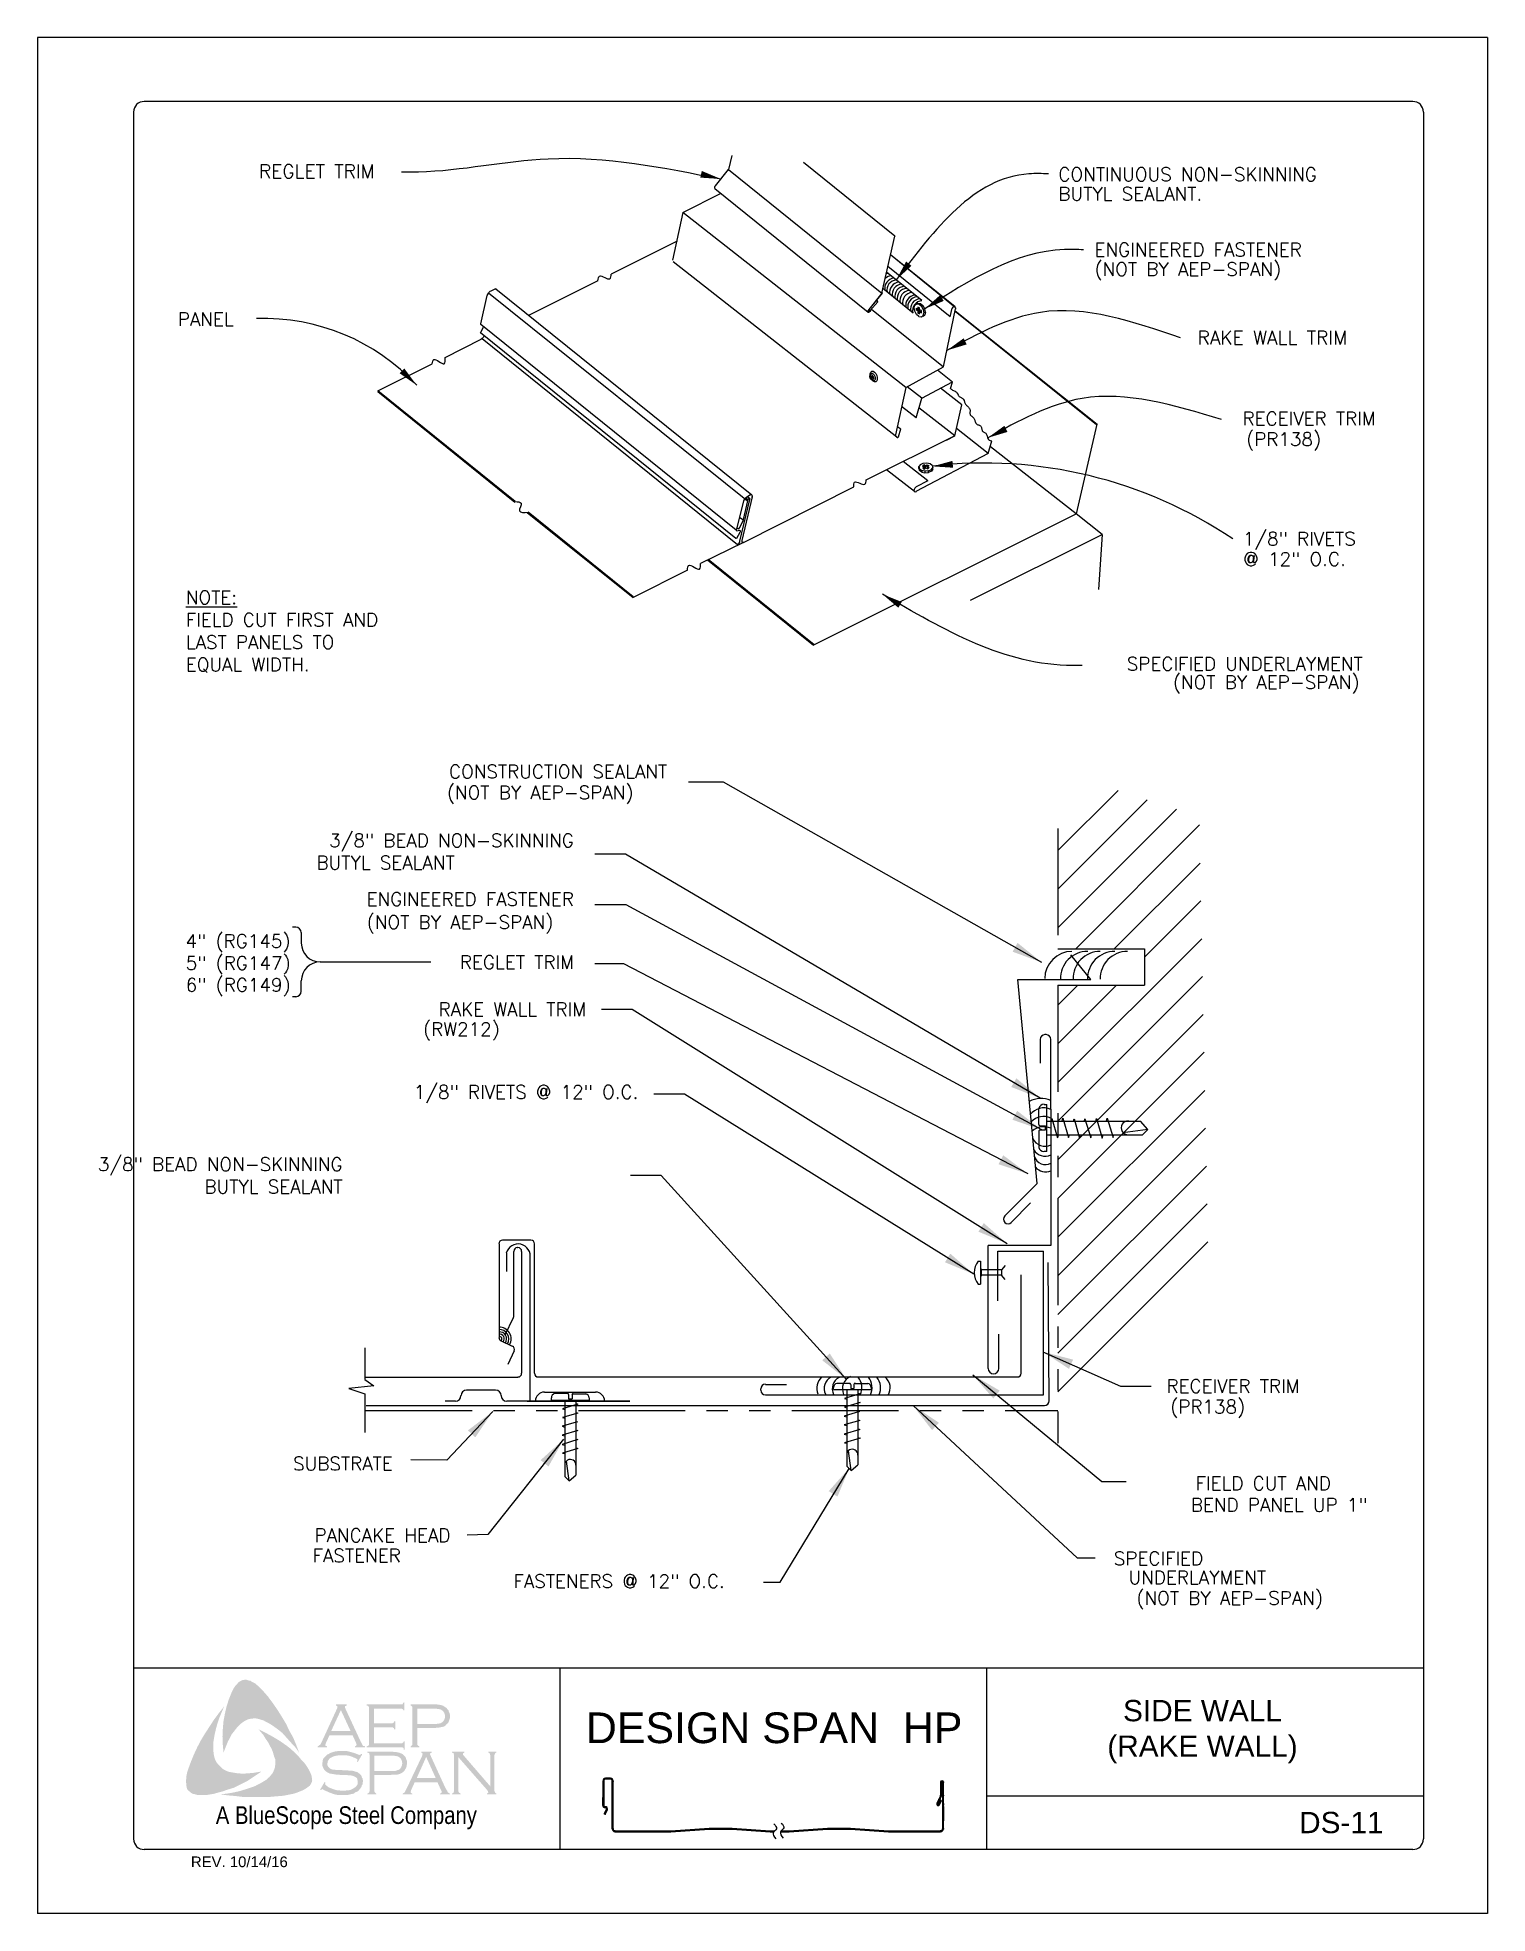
# Model space of a CAD drawing. Extents: x 100.6 to 109.1, y -26.2 to -15.2.
import ezdxf
from ezdxf.enums import TextEntityAlignment as Align

# ---------------------------------------------------------------- set-up
doc = ezdxf.new("R2010")
doc.units = 0
doc.header["$LTSCALE"] = 0.5
doc.header["$MEASUREMENT"] = 0
doc.linetypes.add('PHANTOM', pattern=[2.5, 1.25, -0.25, 0.25, -0.25, 0.25, -0.25])
doc.layers.get('0').update_dxf_attribs({"linetype": 'CONTINUOUS'})
for name, color, linetype in [('BORDER', 9, 'CONTINUOUS'), ('DIM', 4, 'CONTINUOUS'), ('DWG', 2, 'CONTINUOUS'), ('LAYER_1', 160, 'CONTINUOUS')]:
    doc.layers.add(name, color=color, linetype=linetype)
doc.styles.add('ROMAND', font='romand.shx')
doc.styles.get("Standard").update_dxf_attribs({"font": 'romans.shx'})
doc.styles.add('STD', font='simplex.shx', dxfattribs={"height": 0.125})
doc.dimstyles.get("Standard").update_dxf_attribs({"dimtxt": 0.18, "dimasz": 0.18, "dimexe": 0.18, "dimexo": 0.0625, "dimgap": 0.09, "dimtad": 0, "dimtih": 1, "dimtoh": 1, "dimdec": 4, "dimzin": 0, "dimdsep": 46, "dimtxsty": 'Standard', "dimcen": 0.09, "dimadec": 0, "dimazin": 0, "dimtfac": 1, "dimtdec": 4, "dimtofl": 0, "dimtmove": 0, "dimatfit": 3, "dimfxl": 0, "dimtolj": 1, "dimtzin": 0, "dimarcsym": 0})

msp = doc.modelspace()

# ---------------------------------------------------------------- texts
at = {"insert": (101.646, -25.527), "char_height": 0.10359, "width": 1.55518, "attachment_point": 1, "style": 'STD'}
msp.add_mtext('{\\fArial Narrow|b0|i0|c0|p34;A BlueScope Steel Company}', dxfattribs=at)
at = {"layer": 'BORDER', "attachment_point": 5, "style": 'ROMAND'}
for s, insert, char_height, width in [('\\pt1.375;{\\fArial|b0|i0|c0|p34;SIDE WALL\\P(RAKE WALL)}', (107.43, -25.089), 0.125, 2.50147), ('\\pt1.98;{\\fArial|b0|i0|c0|p34;DESIGN SPAN  HP }', (104.919, -25.068), 0.18, 2.50147), ('\\pt1.375;{\\fArial|b0|i0|c0|p34;DS-11}', (108.244, -25.623), 0.125, 0.60955), ('\\pt0.6875;{\\fArial|b0|i0|c0|p34;REV. 10/14/16}', (101.784, -25.853), 0.0625, 0.80556)]:
    msp.add_mtext(s, dxfattribs=dict(at, insert=insert, char_height=char_height, width=width))
at = {"layer": 'DIM', "style": 'STD'}
for s, p in [('REGLET TRIM', (101.899, -15.98)), ('RAKE WALL TRIM', (107.401, -16.955))]:
    msp.add_text(s, height=0.07987, dxfattribs=at).set_placement(p)
at = {"layer": 'DIM'}
for s, height, p in [('CONTINUOUS NON-SKINNING', 0.07875, (106.585, -15.997)), ('BUTYL SEALANT.', 0.07875, (106.585, -16.111)), ('ENGINEERED FASTENER', 0.07875, (106.797, -16.439)), ('(NOT BY AEP-SPAN)', 0.07875, (106.797, -16.553)), (' PANEL', 0.0788, (101.369, -16.847)), ('1/8" RIVETS', 0.07875, (107.667, -18.134)), ('@ 12" O.C.', 0.0788, (107.669, -18.253)), ('SUBSTRATE', 0.0788, (102.099, -23.557)), ('SPECIFIED', 0.0788, (106.91, -24.113))]:
    msp.add_text(s, height=height, dxfattribs=at).set_placement(p)
for s, height, p in [('SPECIFIED UNDERLAYMENT', 0.07875, (108.37, -18.828)), ('(NOT BY AEP-SPAN)', 0.07875, (108.35, -18.936)), ('FIELD CUT AND  ', 0.07875, (108.291, -23.633)), ('BEND PANEL UP 1"', 0.07875, (108.398, -23.76)), ('PANCAKE HEAD', 0.07875, (103.021, -23.938)), ('FASTENER ', 0.0788, (102.784, -24.057)), ('UNDERLAYMENT', 0.07875, (107.803, -24.185)), ('(NOT BY AEP-SPAN)', 0.07875, (108.136, -24.306))]:
    msp.add_text(s, height=height, dxfattribs=at).set_placement(p, align=Align.MIDDLE_RIGHT)
for s, height, p in [('CONSTRUCTION SEALANT', 0.07875, (104.292, -19.499)), ('(NOT BY AEP-SPAN)', 0.07875, (104.094, -19.622)), ('3/8" BEAD NON-SKINNING', 0.07875, (103.745, -19.903)), ('BUTYL SEALANT', 0.07875, (103.046, -20.033)), ('ENGINEERED FASTENER', 0.07875, (103.745, -20.247)), ('(NOT BY AEP-SPAN)', 0.07875, (103.624, -20.382)), ('4" (RG145)', 0.0788, (102.083, -20.493)), ('5" (RG147)', 0.0788, (102.084, -20.622)), ('REGLET TRIM', 0.07875, (103.745, -20.617)), ('6" (RG149)', 0.0788, (102.084, -20.75))]:
    msp.add_text(s, height=height, dxfattribs=at).set_placement(p, align=Align.RIGHT)
for s, insert, char_height, attachment_point in [('RECEIVER TRIM', (107.665, -17.39), 0.07875, 4), ('(PR138)', (108.125, -17.524), 0.0788, 6), ('RAKE WALL TRIM', (103.816, -20.854), 0.07875, 6), ('(RW212)', (103.31, -20.983), 0.0788, 6), ('1/8" RIVETS @ 12" O.C.', (104.123, -21.352), 0.07875, 6), ('\\A1;3/8" BEAD NON-SKINNING\\PBUTYL SEALANT', (102.389, -21.828), 0.07875, 6), ('RECEIVER TRIM', (107.219, -23.063), 0.07875, 4), ('(PR138)', (107.68, -23.197), 0.0788, 6), ('FASTENERS @ 12" O.C.', (103.391, -24.207), 0.07875, 4)]:
    msp.add_mtext(s, dxfattribs=dict(at, insert=insert, char_height=char_height, attachment_point=attachment_point))
at = {"layer": 'DIM', "insert": (101.47, -18.399), "char_height": 0.07875, "width": 1.23986, "attachment_point": 1}
msp.add_mtext('\\LNOTE:\\P\\lFIELD CUT FIRST AND LAST PANELS TO EQUAL WIDTH.', dxfattribs=at)

# ---------------------------------------------------------------- hatches: boundary and pattern name
at = {"layer": 'LAYER_1'}
for points in [[(101.952, -24.884), (101.98, -24.922), (102.007, -24.961), (102.031, -24.999), (102.057, -25.042), (102.077, -25.084), (102.1, -25.125), (102.118, -25.169), (102.134, -25.212), (102.112, -25.181), (102.086, -25.153), (102.061, -25.125), (102.035, -25.096), (102.007, -25.074), (101.976, -25.052), (101.96, -25.042), (101.944, -25.034), (101.926, -25.024), (101.907, -25.018), (101.889, -25.013), (101.875, -25.011), (101.857, -25.013), (101.841, -25.015), (101.824, -25.022), (101.81, -25.03), (101.796, -25.04), (101.784, -25.05), (101.768, -25.068), (101.754, -25.086), (101.739, -25.105), (101.729, -25.125), (101.717, -25.147), (101.709, -25.167), (101.691, -25.212), (101.687, -25.167), (101.685, -25.119), (101.687, -25.074), (101.691, -25.028), (101.699, -24.985), (101.709, -24.941), (101.723, -24.898), (101.739, -24.858), (101.752, -24.833), (101.76, -24.821), (101.77, -24.811), (101.778, -24.801), (101.79, -24.793), (101.802, -24.787), (101.816, -24.785), (101.826, -24.785), (101.837, -24.789), (101.849, -24.791), (101.857, -24.797), (101.877, -24.807), (101.893, -24.821), (101.909, -24.837), (101.926, -24.854), (101.952, -24.884)], [(101.634, -25.224), (101.638, -25.242), (101.644, -25.258), (101.652, -25.272), (101.665, -25.287), (101.677, -25.299), (101.691, -25.311), (101.707, -25.319), (101.723, -25.325), (101.746, -25.329), (101.77, -25.333), (101.794, -25.335), (101.818, -25.335), (101.843, -25.333), (101.867, -25.331), (101.914, -25.323), (101.875, -25.349), (101.835, -25.376), (101.792, -25.398), (101.752, -25.418), (101.707, -25.432), (101.685, -25.44), (101.661, -25.446), (101.638, -25.453), (101.614, -25.457), (101.59, -25.461), (101.567, -25.461), (101.541, -25.461), (101.531, -25.459), (101.519, -25.455), (101.507, -25.453), (101.499, -25.446), (101.489, -25.438), (101.48, -25.43), (101.476, -25.42), (101.474, -25.41), (101.472, -25.39), (101.472, -25.37), (101.474, -25.347), (101.478, -25.327), (101.485, -25.307), (101.499, -25.268), (101.517, -25.224), (101.537, -25.181), (101.559, -25.139), (101.584, -25.098), (101.61, -25.058), (101.636, -25.018), (101.665, -24.979), (101.695, -24.941), (101.667, -25.007), (101.655, -25.042), (101.646, -25.076), (101.638, -25.111), (101.632, -25.149), (101.632, -25.167), (101.632, -25.185), (101.632, -25.206), (101.634, -25.224)], [(102.573, -25.064), (102.573, -25.157), (102.733, -25.157), (102.739, -25.157), (102.743, -25.153), (102.747, -25.151), (102.747, -25.147), (102.753, -25.147), (102.753, -25.194), (102.747, -25.194), (102.747, -25.187), (102.743, -25.183), (102.739, -25.181), (102.733, -25.181), (102.531, -25.181), (102.531, -25.175), (102.539, -25.173), (102.541, -25.169), (102.543, -25.167), (102.543, -25.159), (102.543, -24.951), (102.543, -24.945), (102.541, -24.941), (102.537, -24.937), (102.531, -24.937), (102.531, -24.93), (102.731, -24.93), (102.737, -24.93), (102.741, -24.928), (102.743, -24.924), (102.747, -24.918), (102.751, -24.918), (102.751, -24.965), (102.747, -24.965), (102.743, -24.959), (102.741, -24.957), (102.737, -24.955), (102.731, -24.955), (102.573, -24.955), (102.573, -25.04), (102.676, -25.04), (102.682, -25.04), (102.686, -25.038), (102.691, -25.034), (102.691, -25.028), (102.699, -25.028), (102.699, -25.076), (102.691, -25.076), (102.691, -25.07), (102.686, -25.066), (102.682, -25.064), (102.676, -25.064), (102.573, -25.064)], [(102.193, -25.315), (102.203, -25.337), (102.207, -25.347), (102.209, -25.361), (102.211, -25.374), (102.209, -25.384), (102.203, -25.396), (102.197, -25.406), (102.181, -25.418), (102.162, -25.43), (102.144, -25.438), (102.124, -25.446), (102.104, -25.453), (102.083, -25.457), (102.043, -25.465), (101.996, -25.469), (101.952, -25.473), (101.903, -25.473), (101.857, -25.473), (101.81, -25.473), (101.764, -25.467), (101.717, -25.463), (101.673, -25.457), (101.709, -25.453), (101.75, -25.446), (101.786, -25.438), (101.824, -25.426), (101.861, -25.414), (101.877, -25.408), (101.895, -25.398), (101.911, -25.39), (101.928, -25.38), (101.944, -25.37), (101.96, -25.355), (101.97, -25.343), (101.98, -25.331), (101.986, -25.317), (101.992, -25.301), (101.994, -25.285), (101.994, -25.268), (101.994, -25.25), (101.988, -25.236), (101.982, -25.214), (101.974, -25.192), (101.962, -25.171), (101.952, -25.151), (101.938, -25.131), (101.926, -25.111), (101.897, -25.076), (101.938, -25.096), (101.98, -25.119), (102.023, -25.145), (102.063, -25.173), (102.081, -25.187), (102.1, -25.204), (102.118, -25.222), (102.134, -25.238), (102.15, -25.258), (102.166, -25.274), (102.181, -25.295), (102.193, -25.315)], [(102.504, -25.222), (102.478, -25.268), (102.474, -25.266), (102.476, -25.256), (102.476, -25.252), (102.474, -25.25), (102.462, -25.244), (102.444, -25.236), (102.425, -25.23), (102.405, -25.228), (102.385, -25.228), (102.369, -25.228), (102.353, -25.23), (102.338, -25.234), (102.324, -25.24), (102.314, -25.246), (102.306, -25.256), (102.302, -25.264), (102.3, -25.277), (102.3, -25.285), (102.304, -25.293), (102.31, -25.301), (102.318, -25.307), (102.328, -25.311), (102.342, -25.313), (102.385, -25.315), (102.421, -25.317), (102.448, -25.319), (102.462, -25.323), (102.476, -25.327), (102.484, -25.333), (102.49, -25.337), (102.496, -25.343), (102.5, -25.349), (102.502, -25.357), (102.506, -25.364), (102.508, -25.374), (102.508, -25.382), (102.506, -25.398), (102.502, -25.404), (102.5, -25.412), (102.496, -25.418), (102.492, -25.424), (102.48, -25.438), (102.472, -25.442), (102.462, -25.446), (102.454, -25.453), (102.442, -25.455), (102.419, -25.461), (102.393, -25.461), (102.365, -25.461), (102.351, -25.459), (102.336, -25.455), (102.312, -25.446), (102.28, -25.432), (102.27, -25.426), (102.266, -25.428), (102.262, -25.432), (102.257, -25.43), (102.284, -25.384), (102.288, -25.388), (102.286, -25.398), (102.288, -25.4), (102.292, -25.404), (102.308, -25.416), (102.328, -25.424), (102.351, -25.432), (102.371, -25.434), (102.391, -25.436), (102.413, -25.434), (102.434, -25.432), (102.45, -25.424), (102.462, -25.416), (102.47, -25.408), (102.476, -25.4), (102.478, -25.392), (102.478, -25.384), (102.476, -25.372), (102.476, -25.368), (102.472, -25.361), (102.464, -25.355), (102.452, -25.349), (102.442, -25.347), (102.434, -25.345), (102.379, -25.343), (102.351, -25.341), (102.328, -25.337), (102.314, -25.335), (102.298, -25.327), (102.292, -25.323), (102.288, -25.319), (102.282, -25.313), (102.278, -25.307), (102.274, -25.299), (102.272, -25.293), (102.27, -25.285), (102.27, -25.279), (102.272, -25.264), (102.274, -25.252), (102.28, -25.242), (102.29, -25.232), (102.298, -25.224), (102.308, -25.22), (102.318, -25.214), (102.33, -25.21), (102.342, -25.206), (102.357, -25.204), (102.371, -25.202), (102.387, -25.202), (102.411, -25.202), (102.434, -25.208), (102.456, -25.214), (102.482, -25.224), (102.49, -25.226), (102.494, -25.224), (102.498, -25.22), (102.504, -25.222)], [(103.067, -25.238), (103.067, -25.434), (103.069, -25.442), (103.071, -25.446), (103.075, -25.449), (103.081, -25.453), (103.081, -25.457), (103.03, -25.457), (103.03, -25.453), (103.037, -25.449), (103.041, -25.446), (103.041, -25.442), (103.043, -25.434), (103.043, -25.228), (103.041, -25.222), (103.041, -25.216), (103.037, -25.214), (103.03, -25.212), (103.03, -25.206), (103.103, -25.206), (103.103, -25.212), (103.095, -25.216), (103.095, -25.218), (103.095, -25.22), (103.095, -25.226), (103.103, -25.234), (103.255, -25.41), (103.255, -25.228), (103.253, -25.222), (103.251, -25.216), (103.249, -25.214), (103.243, -25.212), (103.243, -25.206), (103.291, -25.206), (103.291, -25.212), (103.285, -25.214), (103.283, -25.216), (103.281, -25.222), (103.279, -25.228), (103.279, -25.434), (103.281, -25.442), (103.283, -25.446), (103.285, -25.449), (103.291, -25.453), (103.291, -25.457), (103.235, -25.457), (103.235, -25.453), (103.241, -25.449), (103.243, -25.446), (103.243, -25.444), (103.241, -25.438), (103.235, -25.43), (103.067, -25.238)]]:
    msp.add_hatch(color=7, dxfattribs=at).paths.add_polyline_path(points)
h = msp.add_hatch(color=7, dxfattribs=at)
edge = h.paths.add_edge_path(flags=16)
edge.add_spline(control_points=[(102.436, -25.086), (102.436, -25.086), (102.379, -24.963), (102.379, -24.963), (102.379, -24.963), (102.322, -25.086), (102.322, -25.086), (102.322, -25.086), (102.436, -25.086), (102.436, -25.086), (102.436, -25.086), (102.436, -25.086), (102.436, -25.086), (102.436, -25.086), (102.436, -25.086), (102.436, -25.086)], knot_values=[0, 0, 0, 0, 1, 1, 1, 2, 2, 2, 3, 3, 3, 4, 4, 4, 5, 5, 5, 5], degree=3, periodic=0)
edge = h.paths.add_edge_path()
edge.add_spline(control_points=[(102.448, -25.111), (102.448, -25.111), (102.312, -25.111), (102.312, -25.111), (102.312, -25.111), (102.29, -25.159), (102.29, -25.159), (102.29, -25.159), (102.29, -25.159), (102.29, -25.159), (102.29, -25.159), (102.288, -25.167), (102.288, -25.167), (102.288, -25.167), (102.288, -25.167), (102.288, -25.167), (102.288, -25.167), (102.288, -25.169), (102.288, -25.169), (102.288, -25.169), (102.29, -25.173), (102.29, -25.173), (102.29, -25.173), (102.298, -25.175), (102.298, -25.175), (102.298, -25.175), (102.298, -25.181), (102.298, -25.181), (102.298, -25.181), (102.243, -25.181), (102.243, -25.181), (102.243, -25.181), (102.243, -25.175), (102.243, -25.175), (102.243, -25.175), (102.243, -25.175), (102.243, -25.175), (102.243, -25.175), (102.249, -25.173), (102.249, -25.173), (102.249, -25.173), (102.253, -25.169), (102.253, -25.169), (102.253, -25.169), (102.253, -25.169), (102.253, -25.169), (102.253, -25.169), (102.26, -25.163), (102.26, -25.163), (102.26, -25.163), (102.266, -25.151), (102.266, -25.151), (102.266, -25.151), (102.357, -24.953), (102.357, -24.953), (102.357, -24.953), (102.357, -24.953), (102.357, -24.953), (102.357, -24.953), (102.359, -24.945), (102.359, -24.945), (102.359, -24.945), (102.359, -24.945), (102.359, -24.945), (102.359, -24.945), (102.359, -24.941), (102.359, -24.941), (102.359, -24.941), (102.357, -24.939), (102.357, -24.939), (102.357, -24.939), (102.351, -24.937), (102.351, -24.937), (102.351, -24.937), (102.351, -24.93), (102.351, -24.93), (102.351, -24.93), (102.413, -24.93), (102.413, -24.93), (102.413, -24.93), (102.413, -24.937), (102.413, -24.937), (102.413, -24.937), (102.413, -24.937), (102.413, -24.937), (102.413, -24.937), (102.405, -24.939), (102.405, -24.939), (102.405, -24.939), (102.403, -24.941), (102.403, -24.941), (102.403, -24.941), (102.403, -24.945), (102.403, -24.945), (102.403, -24.945), (102.403, -24.945), (102.403, -24.945), (102.403, -24.945), (102.405, -24.953), (102.405, -24.953), (102.405, -24.953), (102.494, -25.145), (102.494, -25.145), (102.494, -25.145), (102.494, -25.145), (102.494, -25.145), (102.494, -25.145), (102.502, -25.159), (102.502, -25.159), (102.502, -25.159), (102.506, -25.169), (102.506, -25.169), (102.506, -25.169), (102.506, -25.169), (102.506, -25.169), (102.506, -25.169), (102.51, -25.173), (102.51, -25.173), (102.51, -25.173), (102.521, -25.175), (102.521, -25.175), (102.521, -25.175), (102.521, -25.181), (102.521, -25.181), (102.521, -25.181), (102.462, -25.181), (102.462, -25.181), (102.462, -25.181), (102.462, -25.175), (102.462, -25.175), (102.462, -25.175), (102.462, -25.175), (102.462, -25.175), (102.462, -25.175), (102.466, -25.173), (102.466, -25.173), (102.466, -25.173), (102.468, -25.173), (102.468, -25.173), (102.468, -25.173), (102.47, -25.169), (102.47, -25.169), (102.47, -25.169), (102.472, -25.167), (102.472, -25.167), (102.472, -25.167), (102.472, -25.167), (102.472, -25.167), (102.472, -25.167), (102.47, -25.163), (102.47, -25.163), (102.47, -25.163), (102.468, -25.155), (102.468, -25.155), (102.468, -25.155), (102.448, -25.111), (102.448, -25.111), (102.448, -25.111), (102.448, -25.111), (102.448, -25.111), (102.448, -25.111), (102.448, -25.111), (102.448, -25.111)], knot_values=[0, 0, 0, 0, 1, 1, 1, 2, 2, 2, 3, 3, 3, 4, 4, 4, 5, 5, 5, 6, 6, 6, 7, 7, 7, 8, 8, 8, 9, 9, 9, 10, 10, 10, 11, 11, 11, 12, 12, 12, 13, 13, 13, 14, 14, 14, 15, 15, 15, 16, 16, 16, 17, 17, 17, 18, 18, 18, 19, 19, 19, 20, 20, 20, 21, 21, 21, 22, 22, 22, 23, 23, 23, 24, 24, 24, 25, 25, 25, 26, 26, 26, 27, 27, 27, 28, 28, 28, 29, 29, 29, 30, 30, 30, 31, 31, 31, 32, 32, 32, 33, 33, 33, 34, 34, 34, 35, 35, 35, 36, 36, 36, 37, 37, 37, 38, 38, 38, 39, 39, 39, 40, 40, 40, 41, 41, 41, 42, 42, 42, 43, 43, 43, 44, 44, 44, 45, 45, 45, 46, 46, 46, 47, 47, 47, 48, 48, 48, 49, 49, 49, 50, 50, 50, 51, 51, 51, 52, 52, 52, 53, 53, 53, 54, 54, 54, 54], degree=3, periodic=0)
h = msp.add_hatch(color=7, dxfattribs=at)
edge = h.paths.add_edge_path(flags=16)
edge.add_spline(control_points=[(102.828, -25.044), (102.828, -25.044), (102.921, -25.044), (102.921, -25.044), (102.921, -25.044), (102.921, -25.044), (102.921, -25.044), (102.921, -25.044), (102.939, -25.044), (102.939, -25.044), (102.939, -25.044), (102.954, -25.042), (102.954, -25.042), (102.954, -25.042), (102.954, -25.042), (102.954, -25.042), (102.954, -25.042), (102.964, -25.04), (102.964, -25.04), (102.964, -25.04), (102.97, -25.036), (102.97, -25.036), (102.97, -25.036), (102.97, -25.036), (102.97, -25.036), (102.97, -25.036), (102.978, -25.03), (102.978, -25.03), (102.978, -25.03), (102.984, -25.022), (102.984, -25.022), (102.984, -25.022), (102.988, -25.011), (102.988, -25.011), (102.988, -25.011), (102.99, -24.999), (102.99, -24.999), (102.99, -24.999), (102.99, -24.999), (102.99, -24.999), (102.99, -24.999), (102.988, -24.987), (102.988, -24.987), (102.988, -24.987), (102.984, -24.977), (102.984, -24.977), (102.984, -24.977), (102.978, -24.969), (102.978, -24.969), (102.978, -24.969), (102.97, -24.963), (102.97, -24.963), (102.97, -24.963), (102.97, -24.963), (102.97, -24.963), (102.97, -24.963), (102.964, -24.959), (102.964, -24.959), (102.964, -24.959), (102.954, -24.957), (102.954, -24.957), (102.954, -24.957), (102.954, -24.957), (102.954, -24.957), (102.954, -24.957), (102.939, -24.955), (102.939, -24.955), (102.939, -24.955), (102.921, -24.955), (102.921, -24.955), (102.921, -24.955), (102.828, -24.955), (102.828, -24.955), (102.828, -24.955), (102.828, -25.044), (102.828, -25.044), (102.828, -25.044), (102.828, -25.044), (102.828, -25.044), (102.828, -25.044), (102.828, -25.044), (102.828, -25.044)], knot_values=[0, 0, 0, 0, 1, 1, 1, 2, 2, 2, 3, 3, 3, 4, 4, 4, 5, 5, 5, 6, 6, 6, 7, 7, 7, 8, 8, 8, 9, 9, 9, 10, 10, 10, 11, 11, 11, 12, 12, 12, 13, 13, 13, 14, 14, 14, 15, 15, 15, 16, 16, 16, 17, 17, 17, 18, 18, 18, 19, 19, 19, 20, 20, 20, 21, 21, 21, 22, 22, 22, 23, 23, 23, 24, 24, 24, 25, 25, 25, 26, 26, 26, 27, 27, 27, 27], degree=3, periodic=0)
edge = h.paths.add_edge_path()
edge.add_spline(control_points=[(102.828, -25.068), (102.828, -25.068), (102.828, -25.161), (102.828, -25.161), (102.828, -25.161), (102.828, -25.161), (102.828, -25.161), (102.828, -25.161), (102.828, -25.167), (102.828, -25.167), (102.828, -25.167), (102.83, -25.169), (102.83, -25.169), (102.83, -25.169), (102.83, -25.169), (102.83, -25.169), (102.83, -25.169), (102.834, -25.173), (102.834, -25.173), (102.834, -25.173), (102.838, -25.175), (102.838, -25.175), (102.838, -25.175), (102.838, -25.181), (102.838, -25.181), (102.838, -25.181), (102.788, -25.181), (102.788, -25.181), (102.788, -25.181), (102.788, -25.175), (102.788, -25.175), (102.788, -25.175), (102.788, -25.175), (102.788, -25.175), (102.788, -25.175), (102.792, -25.173), (102.792, -25.173), (102.792, -25.173), (102.796, -25.169), (102.796, -25.169), (102.796, -25.169), (102.796, -25.169), (102.796, -25.169), (102.796, -25.169), (102.798, -25.167), (102.798, -25.167), (102.798, -25.167), (102.798, -25.161), (102.798, -25.161), (102.798, -25.161), (102.798, -24.949), (102.798, -24.949), (102.798, -24.949), (102.798, -24.949), (102.798, -24.949), (102.798, -24.949), (102.798, -24.945), (102.798, -24.945), (102.798, -24.945), (102.796, -24.941), (102.796, -24.941), (102.796, -24.941), (102.796, -24.941), (102.796, -24.941), (102.796, -24.941), (102.792, -24.937), (102.792, -24.937), (102.792, -24.937), (102.788, -24.937), (102.788, -24.937), (102.788, -24.937), (102.788, -24.93), (102.788, -24.93), (102.788, -24.93), (102.919, -24.93), (102.919, -24.93), (102.919, -24.93), (102.919, -24.93), (102.919, -24.93), (102.919, -24.93), (102.943, -24.93), (102.943, -24.93), (102.943, -24.93), (102.964, -24.933), (102.964, -24.933), (102.964, -24.933), (102.964, -24.933), (102.964, -24.933), (102.964, -24.933), (102.978, -24.937), (102.978, -24.937), (102.978, -24.937), (102.99, -24.945), (102.99, -24.945), (102.99, -24.945), (102.99, -24.945), (102.99, -24.945), (102.99, -24.945), (102.996, -24.949), (102.996, -24.949), (102.996, -24.949), (103, -24.953), (103, -24.953), (103, -24.953), (103.01, -24.965), (103.01, -24.965), (103.01, -24.965), (103.01, -24.965), (103.01, -24.965), (103.01, -24.965), (103.012, -24.973), (103.012, -24.973), (103.012, -24.973), (103.016, -24.981), (103.016, -24.981), (103.016, -24.981), (103.018, -24.989), (103.018, -24.989), (103.018, -24.989), (103.018, -24.999), (103.018, -24.999), (103.018, -24.999), (103.018, -24.999), (103.018, -24.999), (103.018, -24.999), (103.018, -25.011), (103.018, -25.011), (103.018, -25.011), (103.014, -25.022), (103.014, -25.022), (103.014, -25.022), (103.01, -25.034), (103.01, -25.034), (103.01, -25.034), (103.004, -25.042), (103.004, -25.042), (103.004, -25.042), (103.004, -25.042), (103.004, -25.042), (103.004, -25.042), (102.996, -25.048), (102.996, -25.048), (102.996, -25.048), (102.99, -25.056), (102.99, -25.056), (102.99, -25.056), (102.982, -25.06), (102.982, -25.06), (102.982, -25.06), (102.972, -25.062), (102.972, -25.062), (102.972, -25.062), (102.972, -25.062), (102.972, -25.062), (102.972, -25.062), (102.962, -25.064), (102.962, -25.064), (102.962, -25.064), (102.95, -25.066), (102.95, -25.066), (102.95, -25.066), (102.919, -25.068), (102.919, -25.068), (102.919, -25.068), (102.828, -25.068), (102.828, -25.068), (102.828, -25.068), (102.828, -25.068), (102.828, -25.068), (102.828, -25.068), (102.828, -25.068), (102.828, -25.068)], knot_values=[0, 0, 0, 0, 1, 1, 1, 2, 2, 2, 3, 3, 3, 4, 4, 4, 5, 5, 5, 6, 6, 6, 7, 7, 7, 8, 8, 8, 9, 9, 9, 10, 10, 10, 11, 11, 11, 12, 12, 12, 13, 13, 13, 14, 14, 14, 15, 15, 15, 16, 16, 16, 17, 17, 17, 18, 18, 18, 19, 19, 19, 20, 20, 20, 21, 21, 21, 22, 22, 22, 23, 23, 23, 24, 24, 24, 25, 25, 25, 26, 26, 26, 27, 27, 27, 28, 28, 28, 29, 29, 29, 30, 30, 30, 31, 31, 31, 32, 32, 32, 33, 33, 33, 34, 34, 34, 35, 35, 35, 36, 36, 36, 37, 37, 37, 38, 38, 38, 39, 39, 39, 40, 40, 40, 41, 41, 41, 42, 42, 42, 43, 43, 43, 44, 44, 44, 45, 45, 45, 46, 46, 46, 47, 47, 47, 48, 48, 48, 49, 49, 49, 50, 50, 50, 51, 51, 51, 52, 52, 52, 53, 53, 53, 54, 54, 54, 55, 55, 55, 56, 56, 56, 57, 57, 57, 57], degree=3, periodic=0)
h = msp.add_hatch(color=7, dxfattribs=at)
edge = h.paths.add_edge_path(flags=16)
edge.add_spline(control_points=[(102.575, -25.321), (102.575, -25.321), (102.67, -25.321), (102.67, -25.321), (102.67, -25.321), (102.67, -25.321), (102.67, -25.321), (102.67, -25.321), (102.688, -25.321), (102.688, -25.321), (102.688, -25.321), (102.701, -25.319), (102.701, -25.319), (102.701, -25.319), (102.701, -25.319), (102.701, -25.319), (102.701, -25.319), (102.711, -25.315), (102.711, -25.315), (102.711, -25.315), (102.719, -25.313), (102.719, -25.313), (102.719, -25.313), (102.719, -25.313), (102.719, -25.313), (102.719, -25.313), (102.727, -25.307), (102.727, -25.307), (102.727, -25.307), (102.733, -25.297), (102.733, -25.297), (102.733, -25.297), (102.737, -25.287), (102.737, -25.287), (102.737, -25.287), (102.739, -25.274), (102.739, -25.274), (102.739, -25.274), (102.739, -25.274), (102.739, -25.274), (102.739, -25.274), (102.737, -25.264), (102.737, -25.264), (102.737, -25.264), (102.733, -25.252), (102.733, -25.252), (102.733, -25.252), (102.727, -25.244), (102.727, -25.244), (102.727, -25.244), (102.719, -25.238), (102.719, -25.238), (102.719, -25.238), (102.719, -25.238), (102.719, -25.238), (102.719, -25.238), (102.711, -25.234), (102.711, -25.234), (102.711, -25.234), (102.701, -25.232), (102.701, -25.232), (102.701, -25.232), (102.701, -25.232), (102.701, -25.232), (102.701, -25.232), (102.688, -25.23), (102.688, -25.23), (102.688, -25.23), (102.67, -25.23), (102.67, -25.23), (102.67, -25.23), (102.575, -25.23), (102.575, -25.23), (102.575, -25.23), (102.575, -25.321), (102.575, -25.321), (102.575, -25.321), (102.575, -25.321), (102.575, -25.321), (102.575, -25.321), (102.575, -25.321), (102.575, -25.321)], knot_values=[0, 0, 0, 0, 1, 1, 1, 2, 2, 2, 3, 3, 3, 4, 4, 4, 5, 5, 5, 6, 6, 6, 7, 7, 7, 8, 8, 8, 9, 9, 9, 10, 10, 10, 11, 11, 11, 12, 12, 12, 13, 13, 13, 14, 14, 14, 15, 15, 15, 16, 16, 16, 17, 17, 17, 18, 18, 18, 19, 19, 19, 20, 20, 20, 21, 21, 21, 22, 22, 22, 23, 23, 23, 24, 24, 24, 25, 25, 25, 26, 26, 26, 27, 27, 27, 27], degree=3, periodic=0)
edge = h.paths.add_edge_path()
edge.add_spline(control_points=[(102.575, -25.343), (102.575, -25.343), (102.575, -25.438), (102.575, -25.438), (102.575, -25.438), (102.575, -25.438), (102.575, -25.438), (102.575, -25.438), (102.577, -25.442), (102.577, -25.442), (102.577, -25.442), (102.579, -25.446), (102.579, -25.446), (102.579, -25.446), (102.579, -25.446), (102.579, -25.446), (102.579, -25.446), (102.581, -25.449), (102.581, -25.449), (102.581, -25.449), (102.587, -25.453), (102.587, -25.453), (102.587, -25.453), (102.587, -25.457), (102.587, -25.457), (102.587, -25.457), (102.535, -25.457), (102.535, -25.457), (102.535, -25.457), (102.535, -25.453), (102.535, -25.453), (102.535, -25.453), (102.535, -25.453), (102.535, -25.453), (102.535, -25.453), (102.541, -25.449), (102.541, -25.449), (102.541, -25.449), (102.545, -25.446), (102.545, -25.446), (102.545, -25.446), (102.545, -25.446), (102.545, -25.446), (102.545, -25.446), (102.545, -25.442), (102.545, -25.442), (102.545, -25.442), (102.547, -25.438), (102.547, -25.438), (102.547, -25.438), (102.547, -25.224), (102.547, -25.224), (102.547, -25.224), (102.547, -25.224), (102.547, -25.224), (102.547, -25.224), (102.545, -25.22), (102.545, -25.22), (102.545, -25.22), (102.545, -25.216), (102.545, -25.216), (102.545, -25.216), (102.545, -25.216), (102.545, -25.216), (102.545, -25.216), (102.541, -25.214), (102.541, -25.214), (102.541, -25.214), (102.535, -25.212), (102.535, -25.212), (102.535, -25.212), (102.535, -25.206), (102.535, -25.206), (102.535, -25.206), (102.666, -25.206), (102.666, -25.206), (102.666, -25.206), (102.666, -25.206), (102.666, -25.206), (102.666, -25.206), (102.691, -25.208), (102.691, -25.208), (102.691, -25.208), (102.711, -25.21), (102.711, -25.21), (102.711, -25.21), (102.711, -25.21), (102.711, -25.21), (102.711, -25.21), (102.725, -25.214), (102.725, -25.214), (102.725, -25.214), (102.739, -25.22), (102.739, -25.22), (102.739, -25.22), (102.739, -25.22), (102.739, -25.22), (102.739, -25.22), (102.743, -25.224), (102.743, -25.224), (102.743, -25.224), (102.749, -25.23), (102.749, -25.23), (102.749, -25.23), (102.759, -25.24), (102.759, -25.24), (102.759, -25.24), (102.759, -25.24), (102.759, -25.24), (102.759, -25.24), (102.761, -25.248), (102.761, -25.248), (102.761, -25.248), (102.765, -25.258), (102.765, -25.258), (102.765, -25.258), (102.767, -25.264), (102.767, -25.264), (102.767, -25.264), (102.767, -25.274), (102.767, -25.274), (102.767, -25.274), (102.767, -25.274), (102.767, -25.274), (102.767, -25.274), (102.765, -25.287), (102.765, -25.287), (102.765, -25.287), (102.763, -25.299), (102.763, -25.299), (102.763, -25.299), (102.757, -25.309), (102.757, -25.309), (102.757, -25.309), (102.751, -25.319), (102.751, -25.319), (102.751, -25.319), (102.751, -25.319), (102.751, -25.319), (102.751, -25.319), (102.745, -25.325), (102.745, -25.325), (102.745, -25.325), (102.737, -25.331), (102.737, -25.331), (102.737, -25.331), (102.729, -25.335), (102.729, -25.335), (102.729, -25.335), (102.719, -25.339), (102.719, -25.339), (102.719, -25.339), (102.719, -25.339), (102.719, -25.339), (102.719, -25.339), (102.711, -25.341), (102.711, -25.341), (102.711, -25.341), (102.699, -25.341), (102.699, -25.341), (102.699, -25.341), (102.666, -25.343), (102.666, -25.343), (102.666, -25.343), (102.575, -25.343), (102.575, -25.343), (102.575, -25.343), (102.575, -25.343), (102.575, -25.343), (102.575, -25.343), (102.575, -25.343), (102.575, -25.343)], knot_values=[0, 0, 0, 0, 1, 1, 1, 2, 2, 2, 3, 3, 3, 4, 4, 4, 5, 5, 5, 6, 6, 6, 7, 7, 7, 8, 8, 8, 9, 9, 9, 10, 10, 10, 11, 11, 11, 12, 12, 12, 13, 13, 13, 14, 14, 14, 15, 15, 15, 16, 16, 16, 17, 17, 17, 18, 18, 18, 19, 19, 19, 20, 20, 20, 21, 21, 21, 22, 22, 22, 23, 23, 23, 24, 24, 24, 25, 25, 25, 26, 26, 26, 27, 27, 27, 28, 28, 28, 29, 29, 29, 30, 30, 30, 31, 31, 31, 32, 32, 32, 33, 33, 33, 34, 34, 34, 35, 35, 35, 36, 36, 36, 37, 37, 37, 38, 38, 38, 39, 39, 39, 40, 40, 40, 41, 41, 41, 42, 42, 42, 43, 43, 43, 44, 44, 44, 45, 45, 45, 46, 46, 46, 47, 47, 47, 48, 48, 48, 49, 49, 49, 50, 50, 50, 51, 51, 51, 52, 52, 52, 53, 53, 53, 54, 54, 54, 55, 55, 55, 56, 56, 56, 57, 57, 57, 57], degree=3, periodic=0)
h = msp.add_hatch(color=7, dxfattribs=at)
edge = h.paths.add_edge_path(flags=16)
edge.add_spline(control_points=[(102.935, -25.361), (102.935, -25.361), (102.879, -25.238), (102.879, -25.238), (102.879, -25.238), (102.824, -25.361), (102.824, -25.361), (102.824, -25.361), (102.935, -25.361), (102.935, -25.361), (102.935, -25.361), (102.935, -25.361), (102.935, -25.361), (102.935, -25.361), (102.935, -25.361), (102.935, -25.361)], knot_values=[0, 0, 0, 0, 1, 1, 1, 2, 2, 2, 3, 3, 3, 4, 4, 4, 5, 5, 5, 5], degree=3, periodic=0)
edge = h.paths.add_edge_path()
edge.add_spline(control_points=[(102.945, -25.386), (102.945, -25.386), (102.812, -25.386), (102.812, -25.386), (102.812, -25.386), (102.79, -25.434), (102.79, -25.434), (102.79, -25.434), (102.79, -25.434), (102.79, -25.434), (102.79, -25.434), (102.788, -25.444), (102.788, -25.444), (102.788, -25.444), (102.788, -25.444), (102.788, -25.444), (102.788, -25.444), (102.788, -25.446), (102.788, -25.446), (102.788, -25.446), (102.79, -25.449), (102.79, -25.449), (102.79, -25.449), (102.798, -25.453), (102.798, -25.453), (102.798, -25.453), (102.798, -25.457), (102.798, -25.457), (102.798, -25.457), (102.741, -25.457), (102.741, -25.457), (102.741, -25.457), (102.741, -25.453), (102.741, -25.453), (102.741, -25.453), (102.741, -25.453), (102.741, -25.453), (102.741, -25.453), (102.747, -25.449), (102.747, -25.449), (102.747, -25.449), (102.753, -25.446), (102.753, -25.446), (102.753, -25.446), (102.753, -25.446), (102.753, -25.446), (102.753, -25.446), (102.757, -25.438), (102.757, -25.438), (102.757, -25.438), (102.763, -25.426), (102.763, -25.426), (102.763, -25.426), (102.856, -25.23), (102.856, -25.23), (102.856, -25.23), (102.856, -25.23), (102.856, -25.23), (102.856, -25.23), (102.858, -25.22), (102.858, -25.22), (102.858, -25.22), (102.858, -25.22), (102.858, -25.22), (102.858, -25.22), (102.858, -25.216), (102.858, -25.216), (102.858, -25.216), (102.856, -25.216), (102.856, -25.216), (102.856, -25.216), (102.85, -25.212), (102.85, -25.212), (102.85, -25.212), (102.85, -25.206), (102.85, -25.206), (102.85, -25.206), (102.911, -25.206), (102.911, -25.206), (102.911, -25.206), (102.911, -25.212), (102.911, -25.212), (102.911, -25.212), (102.911, -25.212), (102.911, -25.212), (102.911, -25.212), (102.905, -25.216), (102.905, -25.216), (102.905, -25.216), (102.903, -25.216), (102.903, -25.216), (102.903, -25.216), (102.901, -25.22), (102.901, -25.22), (102.901, -25.22), (102.901, -25.22), (102.901, -25.22), (102.901, -25.22), (102.905, -25.23), (102.905, -25.23), (102.905, -25.23), (102.992, -25.42), (102.992, -25.42), (102.992, -25.42), (102.992, -25.42), (102.992, -25.42), (102.992, -25.42), (103.002, -25.436), (103.002, -25.436), (103.002, -25.436), (103.006, -25.446), (103.006, -25.446), (103.006, -25.446), (103.006, -25.446), (103.006, -25.446), (103.006, -25.446), (103.012, -25.449), (103.012, -25.449), (103.012, -25.449), (103.018, -25.453), (103.018, -25.453), (103.018, -25.453), (103.018, -25.457), (103.018, -25.457), (103.018, -25.457), (102.96, -25.457), (102.96, -25.457), (102.96, -25.457), (102.96, -25.453), (102.96, -25.453), (102.96, -25.453), (102.96, -25.453), (102.96, -25.453), (102.96, -25.453), (102.964, -25.451), (102.964, -25.451), (102.964, -25.451), (102.968, -25.449), (102.968, -25.449), (102.968, -25.449), (102.97, -25.446), (102.97, -25.446), (102.97, -25.446), (102.97, -25.442), (102.97, -25.442), (102.97, -25.442), (102.97, -25.442), (102.97, -25.442), (102.97, -25.442), (102.97, -25.438), (102.97, -25.438), (102.97, -25.438), (102.966, -25.432), (102.966, -25.432), (102.966, -25.432), (102.945, -25.386), (102.945, -25.386), (102.945, -25.386), (102.945, -25.386), (102.945, -25.386), (102.945, -25.386), (102.945, -25.386), (102.945, -25.386)], knot_values=[0, 0, 0, 0, 1, 1, 1, 2, 2, 2, 3, 3, 3, 4, 4, 4, 5, 5, 5, 6, 6, 6, 7, 7, 7, 8, 8, 8, 9, 9, 9, 10, 10, 10, 11, 11, 11, 12, 12, 12, 13, 13, 13, 14, 14, 14, 15, 15, 15, 16, 16, 16, 17, 17, 17, 18, 18, 18, 19, 19, 19, 20, 20, 20, 21, 21, 21, 22, 22, 22, 23, 23, 23, 24, 24, 24, 25, 25, 25, 26, 26, 26, 27, 27, 27, 28, 28, 28, 29, 29, 29, 30, 30, 30, 31, 31, 31, 32, 32, 32, 33, 33, 33, 34, 34, 34, 35, 35, 35, 36, 36, 36, 37, 37, 37, 38, 38, 38, 39, 39, 39, 40, 40, 40, 41, 41, 41, 42, 42, 42, 43, 43, 43, 44, 44, 44, 45, 45, 45, 46, 46, 46, 47, 47, 47, 48, 48, 48, 49, 49, 49, 50, 50, 50, 51, 51, 51, 52, 52, 52, 53, 53, 53, 54, 54, 54, 54], degree=3, periodic=0)

# ---------------------------------------------------------------- linework, layer by layer
at = {"layer": 'BORDER'}
for p, q in [((109.101, -15.155), (100.601, -15.155)), ((100.601, -15.155), (100.601, -26.155)), ((109.101, -15.155), (109.101, -26.155)), ((101.163, -15.593), (101.163, -25.718)), ((108.663, -15.53), (101.226, -15.53)), ((108.726, -15.593), (108.726, -25.718)), ((108.726, -24.718), (101.163, -24.718)), ((103.663, -24.718), (103.663, -25.78)), ((106.163, -24.718), (106.163, -25.78)), ((103.914, -25.379), (103.914, -25.522)), ((103.92, -25.379), (103.92, -25.522)), ((103.959, -25.363), (103.931, -25.363)), ((103.959, -25.368), (103.931, -25.368)), ((103.97, -25.659), (103.97, -25.379)), ((103.975, -25.659), (103.975, -25.379)), ((105.895, -25.386), (105.895, -25.461)), ((105.9, -25.386), (105.9, -25.461)), ((105.903, -25.383), (105.903, -25.383)), ((105.907, -25.659), (105.907, -25.386)), ((105.912, -25.659), (105.912, -25.386)), ((103.914, -25.522), (103.914, -25.475)), ((105.894, -25.466), (105.873, -25.511)), ((105.899, -25.468), (105.878, -25.513)), ((105.88, -25.517), (105.88, -25.517)), ((105.884, -25.515), (105.895, -25.492)), ((105.888, -25.518), (105.9, -25.494)), ((105.9, -25.494), (105.895, -25.492)), ((108.726, -25.468), (106.163, -25.468)), ((103.935, -25.545), (103.923, -25.571)), ((103.928, -25.573), (103.923, -25.571)), ((103.927, -25.529), (103.928, -25.529)), ((103.928, -25.535), (103.928, -25.534)), ((103.94, -25.547), (103.928, -25.573)), ((105.877, -25.522), (105.877, -25.522)), ((105.912, -25.529), (105.912, -25.613)), ((103.986, -25.671), (104.314, -25.671)), ((103.986, -25.676), (104.314, -25.676)), ((104.314, -25.671), (104.538, -25.656)), ((104.314, -25.676), (104.538, -25.661)), ((104.538, -25.656), (104.672, -25.656)), ((104.538, -25.661), (104.672, -25.661)), ((104.672, -25.656), (104.896, -25.671)), ((104.672, -25.661), (104.896, -25.676)), ((104.896, -25.671), (104.923, -25.671)), ((104.896, -25.676), (104.918, -25.676)), ((104.958, -25.676), (105.008, -25.676)), ((104.961, -25.671), (105.008, -25.671)), ((105.008, -25.671), (105.232, -25.656)), ((105.008, -25.676), (105.232, -25.661)), ((105.232, -25.656), (105.366, -25.656)), ((105.232, -25.661), (105.366, -25.661)), ((105.366, -25.656), (105.59, -25.671)), ((105.366, -25.661), (105.59, -25.676)), ((105.59, -25.671), (105.895, -25.671)), ((105.59, -25.676), (105.895, -25.676)), ((108.663, -25.78), (101.226, -25.78)), ((109.101, -26.155), (100.601, -26.155))]:
    msp.add_line(p, q, dxfattribs=at)
for centre, radius, start, end in [((101.226, -15.593), 0.0625, 90, 180), ((108.663, -15.593), 0.0625, 0, 90), ((103.931, -25.379), 0.0165, 90, 180), ((103.931, -25.379), 0.0111, 90, 180), ((103.959, -25.379), 0.0165, 0, 90), ((103.959, -25.379), 0.0111, 0, 90), ((105.903, -25.386), 0.00841, 90, 180), ((105.903, -25.386), 0.00304, 90, 180), ((105.903, -25.386), 0.00841, 0, 90), ((105.903, -25.386), 0.00304, 360, 90), ((105.881, -25.514), 0.00841, 155, 245), ((105.881, -25.514), 0.00841, 245, 335), ((105.881, -25.514), 0.00304, 155, 245), ((105.881, -25.514), 0.00304, 245, 335), ((105.884, -25.461), 0.0111, 335, 0), ((105.884, -25.461), 0.0165, 335, 0), ((103.927, -25.522), 0.0125, 180, 274), ((103.927, -25.522), 0.00716, 180, 274), ((103.929, -25.542), 0.0125, 335, 94), ((103.929, -25.542), 0.00716, 335, 94), ((101.226, -25.718), 0.0625, 180, 270), ((103.986, -25.659), 0.0165, 180, 270), ((103.986, -25.659), 0.0111, 180, 270), ((105.895, -25.659), 0.0111, 270, 360), ((105.895, -25.659), 0.0165, 270, 0), ((108.663, -25.718), 0.0625, 270, 0)]:
    msp.add_arc(centre, radius, start, end, dxfattribs=at)
for points in [[(104.918, -25.63), (104.932, -25.659), (104.914, -25.681), (104.929, -25.718)], [(104.961, -25.625), (104.975, -25.654), (104.957, -25.677), (104.972, -25.713)]]:
    msp.add_spline(points, degree=3, dxfattribs=at)
for p in [(103.975, -25.379), (105.912, -25.386), (105.884, -25.487), (105.895, -25.464), (105.895, -25.464), (105.912, -25.464), (105.912, -25.513), (105.912, -25.518), (103.928, -25.573), (103.928, -25.573), (105.912, -25.601), (103.975, -25.659), (103.986, -25.671), (104.82, -25.671), (104.82, -25.671), (105.895, -25.671), (105.912, -25.659)]:
    msp.add_point(p, dxfattribs=at)
at = {"layer": 'DIM', "color": 5}
for p, q in [((102.115, -20.372), (102.096, -20.372)), ((102.147, -20.404), (102.147, -20.465)), ((102.258, -20.576), (102.907, -20.576)), ((102.115, -20.78), (102.096, -20.78)), ((102.147, -20.748), (102.147, -20.687)), ((104.955, -24.212), (105.358, -23.546)), ((104.857, -24.212), (104.955, -24.212))]:
    msp.add_line(p, q, dxfattribs=at)
for centre, radius, start, end in [((101.927, -18.027), 1.224, 42.9108, 91.9542), ((106.151, -20.26), 2.609, 56.0728, 96.6822), ((102.115, -20.404), 0.0317, 0, 90), ((102.258, -20.465), 0.111, 180, 270), ((102.258, -20.687), 0.111, 90, 180), ((102.115, -20.748), 0.0317, 270, 0)]:
    msp.add_arc(centre, radius, start, end, dxfattribs=at)
for points in [[(102.734, -15.944), (102.834, -15.943), (103.594, -15.866), (104.607, -15.985)], [(106.528, -15.955), (106.413, -15.955), (105.635, -16.577)], [(106.732, -16.4), (106.622, -16.399), (105.802, -16.746)], [(107.302, -16.917), (106.48, -16.767), (105.932, -16.99)], [(107.541, -17.395), (106.724, -17.272), (106.171, -17.503)], [(106.725, -18.837), (106.67, -18.838), (105.554, -18.42)]]:
    msp.add_spline(points, degree=3, dxfattribs=at)
for points in [[(104.495, -15.938), (104.486, -15.977), (104.607, -15.985)], [(105.724, -16.494), (105.693, -16.469), (105.635, -16.576)], [(105.913, -16.7), (105.892, -16.666), (105.801, -16.747)], [(106.048, -16.955), (106.03, -16.919), (105.932, -16.99)], [(102.751, -17.096), (102.723, -17.124), (102.823, -17.194)], [(106.287, -17.468), (106.269, -17.432), (106.171, -17.503)], [(105.968, -17.678), (105.964, -17.638), (105.847, -17.67)], [(105.647, -18.499), (105.667, -18.465), (105.554, -18.42)], [(105.239, -23.679), (105.36, -23.543), (105.29, -23.711)]]:
    msp.add_solid(points, dxfattribs=at)
at = {"layer": 'DWG'}
for p, q in [((104.575, -16.025), (104.652, -15.929)), ((104.67, -15.847), (104.652, -15.929)), ((104.652, -15.929), (105.55, -16.654)), ((104.652, -15.929), (105.55, -16.654)), ((105.627, -16.321), (105.091, -15.889)), ((104.571, -16.034), (104.572, -16.03)), ((104.571, -16.038), (104.571, -16.034)), ((104.572, -16.04), (104.571, -16.038)), ((104.572, -16.03), (104.575, -16.025)), ((104.572, -16.04), (105.471, -16.765)), ((104.572, -16.04), (105.471, -16.765)), ((104.383, -16.182), (104.608, -16.069)), ((104.383, -16.182), (104.323, -16.461)), ((105.69, -17.207), (104.383, -16.182)), ((104.35, -16.35), (103.964, -16.543)), ((105.55, -16.654), (105.627, -16.321)), ((105.629, -16.322), (105.627, -16.321)), ((105.627, -16.321), (105.627, -16.321)), ((105.638, -17.499), (104.327, -16.471)), ((105.951, -16.793), (105.586, -16.498)), ((105.981, -16.735), (105.601, -16.43)), ((105.981, -16.738), (105.601, -16.43)), ((103.886, -16.582), (103.483, -16.784)), ((103.199, -16.834), (103.237, -16.669)), ((103.238, -16.664), (103.237, -16.669)), ((103.237, -16.669), (103.238, -16.664)), ((103.238, -16.664), (103.242, -16.658)), ((103.242, -16.658), (103.245, -16.652)), ((103.245, -16.652), (103.254, -16.643)), ((103.245, -16.652), (104.762, -17.872)), ((103.254, -16.643), (103.26, -16.64)), ((103.26, -16.64), (103.283, -16.629)), ((103.283, -16.629), (103.287, -16.629)), ((103.287, -16.629), (104.788, -17.838)), ((103.29, -16.63), (103.287, -16.629)), ((103.287, -16.629), (103.29, -16.63)), ((105.55, -16.654), (105.474, -16.75)), ((105.476, -16.751), (105.554, -16.654)), ((105.482, -16.757), (105.527, -16.705)), ((105.527, -16.705), (105.52, -16.698)), ((105.52, -16.698), (105.525, -16.703)), ((105.525, -16.703), (105.527, -16.705)), ((105.554, -16.654), (105.552, -16.652)), ((105.474, -16.75), (105.469, -16.759)), ((105.469, -16.759), (105.469, -16.762)), ((105.469, -16.762), (105.471, -16.765)), ((105.471, -16.765), (105.47, -16.763)), ((105.47, -16.763), (105.474, -16.765)), ((105.471, -16.758), (105.472, -16.754)), ((105.474, -16.76), (105.471, -16.758)), ((105.471, -16.765), (105.474, -16.765)), ((105.475, -16.756), (105.472, -16.757)), ((105.472, -16.757), (105.481, -16.762)), ((105.473, -16.758), (105.474, -16.755)), ((105.474, -16.76), (105.473, -16.758)), ((105.474, -16.75), (105.475, -16.751)), ((105.474, -16.755), (105.476, -16.751)), ((105.476, -16.761), (105.474, -16.76)), ((105.474, -16.765), (105.477, -16.764)), ((105.475, -16.751), (105.476, -16.751)), ((105.479, -16.759), (105.475, -16.756)), ((105.476, -16.751), (105.477, -16.752)), ((105.482, -16.757), (105.476, -16.761)), ((105.477, -16.752), (105.482, -16.757)), ((105.481, -16.762), (105.477, -16.764)), ((105.482, -16.757), (105.479, -16.759)), ((105.481, -16.762), (105.485, -16.757)), ((105.484, -16.757), (105.482, -16.757)), ((105.485, -16.757), (105.484, -16.757)), ((105.489, -16.749), (105.911, -17.087)), ((105.489, -16.749), (105.911, -17.087)), ((105.911, -17.087), (105.983, -16.747)), ((105.951, -16.793), (105.962, -16.742)), ((105.972, -16.734), (105.972, -16.734)), ((102.99, -17.031), (103.202, -16.924)), ((103.197, -16.887), (103.215, -16.853)), ((104.695, -18.094), (103.197, -16.887)), ((103.199, -16.838), (103.199, -16.834)), ((104.697, -18.045), (103.199, -16.838)), ((103.201, -16.84), (103.199, -16.838)), ((103.207, -16.921), (103.202, -16.924)), ((103.211, -16.917), (103.207, -16.921)), ((103.207, -16.921), (104.705, -18.129)), ((103.211, -16.917), (103.215, -16.912)), ((103.218, -16.907), (103.215, -16.912)), ((103.219, -16.906), (103.218, -16.907)), ((102.595, -17.228), (102.914, -17.069)), ((105.69, -17.207), (105.911, -17.087)), ((105.964, -17.176), (105.876, -17.106)), ((102.595, -17.228), (102.595, -17.232)), ((103.401, -17.877), (102.595, -17.228)), ((102.595, -17.232), (103.398, -17.88)), ((105.69, -17.207), (105.631, -17.486)), ((105.784, -17.27), (105.698, -17.203)), ((105.784, -17.27), (105.964, -17.175)), ((106.02, -17.31), (105.895, -17.212)), ((105.953, -17.213), (105.964, -17.176)), ((105.953, -17.213), (105.956, -17.217)), ((105.956, -17.217), (105.961, -17.22)), ((105.961, -17.22), (105.965, -17.223)), ((105.965, -17.223), (105.97, -17.225)), ((105.97, -17.225), (105.975, -17.228)), ((105.975, -17.228), (105.98, -17.23)), ((105.98, -17.23), (105.984, -17.233)), ((105.984, -17.233), (105.988, -17.235)), ((105.988, -17.235), (105.99, -17.238)), ((105.99, -17.238), (105.993, -17.241)), ((105.993, -17.241), (105.994, -17.244)), ((105.994, -17.244), (105.996, -17.246)), ((105.996, -17.246), (105.997, -17.249)), ((105.997, -17.249), (105.998, -17.252)), ((105.998, -17.252), (106, -17.255)), ((106, -17.255), (106.002, -17.258)), ((106.002, -17.258), (106.004, -17.26)), ((106.004, -17.26), (106.008, -17.262)), ((106.008, -17.262), (106.011, -17.264)), ((106.011, -17.264), (106.015, -17.266)), ((106.015, -17.266), (106.018, -17.268)), ((106.018, -17.268), (106.022, -17.271)), ((105.751, -17.386), (105.665, -17.319)), ((105.751, -17.386), (105.784, -17.27)), ((105.978, -17.492), (105.768, -17.327)), ((105.978, -17.492), (106.02, -17.31)), ((106.022, -17.271), (106.025, -17.273)), ((106.025, -17.273), (106.028, -17.276)), ((106.028, -17.276), (106.03, -17.279)), ((106.03, -17.279), (106.032, -17.283)), ((106.032, -17.283), (106.033, -17.286)), ((106.033, -17.286), (106.034, -17.29)), ((106.034, -17.29), (106.035, -17.294)), ((106.035, -17.294), (106.037, -17.298)), ((106.037, -17.298), (106.039, -17.302)), ((106.039, -17.302), (106.041, -17.306)), ((106.041, -17.306), (106.044, -17.309)), ((106.044, -17.309), (106.047, -17.313)), ((106.047, -17.313), (106.051, -17.316)), ((106.051, -17.316), (106.055, -17.32)), ((106.055, -17.32), (106.058, -17.323)), ((106.058, -17.323), (106.061, -17.326)), ((106.061, -17.326), (106.064, -17.33)), ((106.064, -17.33), (106.066, -17.334)), ((106.066, -17.334), (106.067, -17.337)), ((106.067, -17.337), (106.068, -17.341)), ((106.068, -17.349), (106.067, -17.353)), ((106.067, -17.353), (106.067, -17.357)), ((106.067, -17.357), (106.067, -17.36)), ((106.067, -17.36), (106.068, -17.364)), ((106.068, -17.341), (106.068, -17.345)), ((106.068, -17.345), (106.068, -17.349)), ((106.068, -17.364), (106.069, -17.367)), ((106.069, -17.367), (106.071, -17.37)), ((106.071, -17.37), (106.074, -17.373)), ((106.074, -17.373), (106.077, -17.375)), ((106.077, -17.375), (106.08, -17.378)), ((106.08, -17.378), (106.083, -17.381)), ((105.459, -17.75), (105.981, -17.49)), ((105.644, -17.439), (105.661, -17.451)), ((105.648, -17.496), (105.661, -17.451)), ((106.174, -17.595), (105.988, -17.449)), ((106.083, -17.381), (106.086, -17.384)), ((106.086, -17.384), (106.089, -17.388)), ((106.089, -17.388), (106.091, -17.391)), ((106.091, -17.391), (106.093, -17.396)), ((106.093, -17.396), (106.095, -17.4)), ((106.095, -17.4), (106.096, -17.404)), ((106.096, -17.404), (106.098, -17.408)), ((106.098, -17.408), (106.1, -17.412)), ((106.1, -17.412), (106.102, -17.416)), ((106.102, -17.416), (106.104, -17.419)), ((106.104, -17.419), (106.107, -17.422)), ((106.107, -17.422), (106.11, -17.424)), ((106.11, -17.424), (106.114, -17.426)), ((106.114, -17.426), (106.118, -17.427)), ((106.118, -17.427), (106.121, -17.429)), ((106.121, -17.429), (106.125, -17.431)), ((106.125, -17.431), (106.128, -17.433)), ((106.128, -17.433), (106.13, -17.435)), ((106.13, -17.435), (106.132, -17.438)), ((106.132, -17.438), (106.134, -17.442)), ((106.134, -17.442), (106.135, -17.446)), ((106.135, -17.446), (106.136, -17.45)), ((106.136, -17.45), (106.137, -17.454)), ((106.137, -17.454), (106.138, -17.457)), ((106.138, -17.457), (106.139, -17.461)), ((106.139, -17.461), (106.141, -17.464)), ((106.141, -17.464), (106.143, -17.466)), ((106.143, -17.466), (106.146, -17.468)), ((106.146, -17.468), (106.149, -17.47)), ((106.149, -17.47), (106.152, -17.471)), ((106.152, -17.471), (106.156, -17.473)), ((106.156, -17.473), (106.159, -17.476)), ((106.159, -17.476), (106.162, -17.479)), ((106.162, -17.479), (106.164, -17.483)), ((106.164, -17.483), (106.166, -17.488)), ((106.166, -17.488), (106.167, -17.494)), ((105.634, -17.496), (105.638, -17.499)), ((106.174, -17.595), (105.75, -17.818)), ((105.929, -17.516), (105.978, -17.492)), ((106.167, -17.494), (106.169, -17.5)), ((106.169, -17.5), (106.172, -17.506)), ((106.172, -17.506), (106.175, -17.512)), ((106.174, -17.595), (106.196, -17.52)), ((106.175, -17.512), (106.18, -17.516)), ((106.18, -17.516), (106.187, -17.519)), ((106.187, -17.519), (106.196, -17.52)), ((105.742, -17.818), (105.578, -17.691)), ((105.819, -17.755), (105.675, -17.642)), ((104.739, -18.116), (105.386, -17.791)), ((105.819, -17.755), (105.752, -17.79)), ((104.739, -17.875), (104.697, -18.045)), ((104.718, -18.109), (104.777, -17.865)), ((104.791, -17.849), (104.73, -18.104)), ((104.762, -17.872), (104.737, -17.982)), ((104.754, -17.856), (104.766, -17.865)), ((104.776, -17.839), (104.757, -17.853)), ((104.762, -17.872), (104.764, -17.869)), ((104.776, -17.86), (104.764, -17.85)), ((104.764, -17.869), (104.766, -17.865)), ((104.766, -17.865), (104.768, -17.862)), ((104.768, -17.862), (104.771, -17.86)), ((104.771, -17.86), (104.774, -17.859)), ((104.776, -17.86), (104.774, -17.859)), ((104.777, -17.862), (104.776, -17.86)), ((104.776, -17.86), (104.777, -17.862)), ((104.777, -17.862), (104.776, -17.86)), ((104.777, -17.865), (104.777, -17.862)), ((104.777, -17.865), (104.777, -17.862)), ((103.472, -17.94), (104.092, -18.44)), ((104.093, -18.436), (103.476, -17.938)), ((104.701, -18.029), (104.711, -18.036)), ((104.739, -17.983), (104.711, -18.036)), ((104.736, -17.983), (104.716, -17.969)), ((104.737, -17.982), (104.736, -17.983)), ((104.736, -17.983), (104.739, -17.983)), ((104.738, -17.983), (104.737, -17.982)), ((104.739, -17.983), (104.738, -17.983)), ((106.842, -18.069), (106.689, -17.949)), ((104.739, -18.116), (104.488, -18.24)), ((104.698, -18.094), (104.695, -18.094)), ((104.697, -18.045), (104.699, -18.047)), ((104.717, -18.058), (104.698, -18.094)), ((104.699, -18.047), (104.701, -18.049)), ((104.701, -18.049), (104.716, -18.045)), ((104.705, -18.129), (104.709, -18.125)), ((104.709, -18.125), (104.714, -18.12)), ((104.714, -18.12), (104.717, -18.115)), ((104.716, -18.045), (104.718, -18.046)), ((104.719, -18.054), (104.717, -18.058)), ((104.717, -18.115), (104.718, -18.109)), ((104.718, -18.046), (104.72, -18.047)), ((104.718, -18.046), (104.72, -18.047)), ((104.72, -18.051), (104.719, -18.054)), ((104.72, -18.047), (104.72, -18.051)), ((104.73, -18.104), (104.729, -18.109)), ((104.729, -18.109), (104.73, -18.112)), ((104.73, -18.112), (104.732, -18.115)), ((104.735, -18.116), (104.732, -18.115)), ((104.739, -18.116), (104.735, -18.116)), ((106.07, -18.454), (106.842, -18.069)), ((106.842, -18.069), (106.82, -18.392)), ((104.412, -18.278), (104.092, -18.44)), ((104.092, -18.44), (104.093, -18.436)), ((106.775, -20.678), (106.659, -20.534)), ((106.46, -21.876), (106.348, -20.678)), ((106.348, -20.678), (106.775, -20.678)), ((106.513, -21.002), (106.506, -21.002)), ((106.479, -21.03), (106.479, -21.169)), ((106.541, -21.439), (106.541, -21.03)), ((106.541, -21.439), (106.541, -22.239)), ((106.271, -22.065), (106.46, -21.876)), ((106.422, -21.989), (106.309, -22.103)), ((103.493, -22.207), (103.327, -22.207)), ((103.306, -22.229), (103.306, -22.778)), ((103.349, -22.284), (103.349, -22.392)), ((103.393, -22.651), (103.393, -22.273)), ((103.414, -22.251), (103.417, -22.251)), ((103.438, -22.273), (103.438, -22.988)), ((103.488, -23.151), (103.488, -22.315)), ((103.515, -22.988), (103.515, -22.229)), ((106.174, -22.96), (106.174, -22.239)), ((106.541, -22.239), (106.174, -22.239)), ((106.23, -22.272), (106.498, -22.272)), ((106.23, -22.563), (106.23, -22.272)), ((106.498, -23.115), (106.498, -22.272)), ((106.367, -22.988), (106.367, -22.41)), ((103.343, -22.763), (103.391, -22.66)), ((106.236, -22.96), (106.236, -22.759)), ((103.318, -22.797), (103.384, -22.828)), ((103.395, -22.857), (103.358, -22.936)), ((102.52, -23.01), (103.417, -23.01)), ((103.286, -23.086), (103.116, -23.086)), ((104.473, -23.01), (103.536, -23.01)), ((103.572, -23.098), (103.605, -23.098)), ((103.605, -23.098), (103.872, -23.098)), ((106.345, -23.01), (104.473, -23.01)), ((104.841, -23.087), (104.841, -23.08)), ((104.868, -23.053), (104.991, -23.053)), ((103.051, -23.151), (102.991, -23.151)), ((103.471, -23.151), (103.351, -23.151)), ((103.471, -23.151), (104.072, -23.151)), ((104.072, -23.151), (103.471, -23.151)), ((104.868, -23.115), (106.498, -23.115)), ((104.868, -23.115), (104.868, -23.115))]:
    msp.add_line(p, q, dxfattribs=at)
at = {"layer": 'DWG', "color": 46}
for p, q in [((105.785, -16.698), (105.578, -16.531)), ((105.733, -16.771), (105.556, -16.628)), ((105.743, -16.725), (105.753, -16.718)), ((105.743, -16.725), (105.753, -16.718)), ((105.762, -16.713), (105.753, -16.718)), ((105.753, -16.718), (105.768, -16.72)), ((105.762, -16.714), (105.777, -16.716)), ((105.768, -16.72), (105.777, -16.716)), ((105.768, -16.72), (105.777, -16.716)), ((105.777, -16.716), (105.792, -16.728)), ((105.777, -16.716), (105.792, -16.728)), ((105.739, -16.741), (105.743, -16.725)), ((105.739, -16.741), (105.743, -16.725)), ((105.743, -16.761), (105.739, -16.741)), ((105.743, -16.761), (105.739, -16.741)), ((105.753, -16.779), (105.743, -16.761)), ((105.753, -16.779), (105.743, -16.761)), ((105.753, -16.755), (105.753, -16.743)), ((105.753, -16.743), (105.762, -16.747)), ((105.753, -16.743), (105.762, -16.747)), ((105.753, -16.755), (105.753, -16.743)), ((105.753, -16.755), (105.759, -16.751)), ((105.753, -16.755), (105.759, -16.751)), ((105.762, -16.759), (105.753, -16.755)), ((105.762, -16.759), (105.753, -16.755)), ((105.768, -16.791), (105.753, -16.779)), ((105.768, -16.791), (105.753, -16.779)), ((105.759, -16.747), (105.759, -16.751)), ((105.762, -16.747), (105.759, -16.747)), ((105.762, -16.747), (105.759, -16.747)), ((105.759, -16.747), (105.759, -16.751)), ((105.759, -16.751), (105.769, -16.756)), ((105.762, -16.736), (105.762, -16.747)), ((105.772, -16.741), (105.762, -16.736)), ((105.772, -16.741), (105.762, -16.736)), ((105.762, -16.736), (105.762, -16.747)), ((105.762, -16.747), (105.769, -16.744)), ((105.762, -16.747), (105.769, -16.744)), ((105.769, -16.756), (105.762, -16.759)), ((105.769, -16.756), (105.762, -16.759)), ((105.762, -16.759), (105.762, -16.772)), ((105.762, -16.759), (105.762, -16.772)), ((105.769, -16.769), (105.762, -16.772)), ((105.769, -16.769), (105.762, -16.772)), ((105.762, -16.772), (105.772, -16.776)), ((105.762, -16.772), (105.772, -16.776)), ((105.782, -16.732), (105.768, -16.72)), ((105.782, -16.732), (105.768, -16.72)), ((105.768, -16.791), (105.782, -16.794)), ((105.768, -16.791), (105.782, -16.794)), ((105.769, -16.74), (105.772, -16.741)), ((105.769, -16.744), (105.769, -16.74)), ((105.769, -16.744), (105.769, -16.74)), ((105.769, -16.74), (105.772, -16.741)), ((105.769, -16.756), (105.769, -16.769)), ((105.769, -16.756), (105.769, -16.769)), ((105.771, -16.77), (105.769, -16.769)), ((105.769, -16.769), (105.771, -16.77)), ((105.769, -16.769), (105.771, -16.77)), ((105.771, -16.77), (105.769, -16.769)), ((105.772, -16.753), (105.772, -16.741)), ((105.772, -16.753), (105.772, -16.741)), ((105.782, -16.757), (105.772, -16.753)), ((105.782, -16.757), (105.772, -16.753)), ((105.772, -16.764), (105.778, -16.761)), ((105.772, -16.764), (105.778, -16.761)), ((105.772, -16.776), (105.772, -16.764)), ((105.772, -16.776), (105.772, -16.764)), ((105.773, -16.764), (105.782, -16.769)), ((105.778, -16.761), (105.781, -16.762)), ((105.778, -16.761), (105.781, -16.762)), ((105.792, -16.728), (105.782, -16.732)), ((105.792, -16.728), (105.782, -16.732)), ((105.782, -16.732), (105.792, -16.75)), ((105.782, -16.732), (105.792, -16.75)), ((105.782, -16.769), (105.782, -16.757)), ((105.782, -16.769), (105.782, -16.757)), ((105.782, -16.794), (105.792, -16.786)), ((105.782, -16.794), (105.792, -16.786)), ((105.792, -16.789), (105.782, -16.794)), ((105.792, -16.789), (105.782, -16.794)), ((105.802, -16.746), (105.792, -16.728)), ((105.802, -16.746), (105.792, -16.728)), ((105.792, -16.75), (105.802, -16.746)), ((105.792, -16.75), (105.802, -16.746)), ((105.792, -16.75), (105.796, -16.77)), ((105.792, -16.75), (105.796, -16.77)), ((105.792, -16.786), (105.796, -16.77)), ((105.792, -16.786), (105.796, -16.77)), ((105.792, -16.789), (105.802, -16.781)), ((105.802, -16.781), (105.792, -16.786)), ((105.802, -16.781), (105.792, -16.786)), ((105.792, -16.789), (105.802, -16.781)), ((105.792, -16.786), (105.792, -16.789)), ((105.792, -16.786), (105.792, -16.789)), ((105.796, -16.77), (105.806, -16.766)), ((105.796, -16.77), (105.806, -16.766)), ((105.806, -16.766), (105.802, -16.746)), ((105.806, -16.766), (105.802, -16.746)), ((105.806, -16.766), (105.802, -16.781)), ((105.806, -16.766), (105.802, -16.781)), ((106.808, -17.426), (105.98, -16.763)), ((105.981, -16.759), (106.812, -17.423)), ((106.692, -17.948), (106.812, -17.423)), ((106.812, -17.423), (106.808, -17.426)), ((106.812, -17.423), (106.808, -17.426)), ((106.811, -17.426), (106.81, -17.424)), ((106.689, -17.949), (106.188, -17.556)), ((105.776, -17.659), (105.767, -17.671)), ((105.776, -17.659), (105.767, -17.671)), ((105.768, -17.682), (105.767, -17.671)), ((105.767, -17.671), (105.771, -17.684)), ((105.767, -17.671), (105.771, -17.684)), ((105.768, -17.682), (105.767, -17.671)), ((105.768, -17.682), (105.771, -17.695)), ((105.768, -17.682), (105.771, -17.695)), ((105.771, -17.684), (105.768, -17.682)), ((105.771, -17.684), (105.768, -17.682)), ((105.771, -17.684), (105.784, -17.694)), ((105.771, -17.684), (105.784, -17.694)), ((105.771, -17.695), (105.771, -17.684)), ((105.771, -17.695), (105.771, -17.684)), ((105.784, -17.705), (105.771, -17.695)), ((105.784, -17.705), (105.771, -17.695)), ((105.776, -17.659), (105.793, -17.651)), ((105.776, -17.659), (105.793, -17.651)), ((105.803, -17.698), (105.784, -17.694)), ((105.803, -17.698), (105.784, -17.694)), ((105.784, -17.694), (105.784, -17.705)), ((105.784, -17.694), (105.784, -17.705)), ((105.784, -17.705), (105.803, -17.709)), ((105.784, -17.705), (105.803, -17.709)), ((105.796, -17.662), (105.788, -17.669)), ((105.796, -17.662), (105.788, -17.669)), ((105.788, -17.669), (105.799, -17.674)), ((105.788, -17.669), (105.799, -17.674)), ((105.799, -17.675), (105.79, -17.681)), ((105.79, -17.681), (105.801, -17.686)), ((105.79, -17.681), (105.801, -17.686)), ((105.793, -17.651), (105.814, -17.649)), ((105.793, -17.651), (105.814, -17.649)), ((105.794, -17.671), (105.796, -17.67)), ((105.796, -17.67), (105.794, -17.671)), ((105.796, -17.67), (105.794, -17.671)), ((105.794, -17.671), (105.796, -17.67)), ((105.807, -17.667), (105.796, -17.662)), ((105.796, -17.67), (105.796, -17.662)), ((105.796, -17.67), (105.796, -17.662)), ((105.807, -17.667), (105.796, -17.662)), ((105.807, -17.675), (105.796, -17.67)), ((105.807, -17.675), (105.796, -17.67)), ((105.799, -17.681), (105.797, -17.683)), ((105.799, -17.681), (105.797, -17.683)), ((105.799, -17.674), (105.799, -17.681)), ((105.799, -17.674), (105.799, -17.681)), ((105.801, -17.686), (105.809, -17.679)), ((105.801, -17.686), (105.809, -17.679)), ((105.824, -17.696), (105.803, -17.698)), ((105.824, -17.696), (105.803, -17.698)), ((105.803, -17.698), (105.803, -17.709)), ((105.803, -17.698), (105.803, -17.709)), ((105.803, -17.709), (105.824, -17.707)), ((105.803, -17.709), (105.824, -17.707)), ((105.807, -17.667), (105.815, -17.661)), ((105.807, -17.667), (105.815, -17.661)), ((105.807, -17.675), (105.807, -17.667)), ((105.816, -17.667), (105.807, -17.674)), ((105.807, -17.675), (105.807, -17.667)), ((105.809, -17.679), (105.82, -17.684)), ((105.809, -17.679), (105.82, -17.684)), ((105.814, -17.649), (105.833, -17.653)), ((105.814, -17.649), (105.833, -17.653)), ((105.815, -17.661), (105.826, -17.666)), ((105.815, -17.661), (105.826, -17.666)), ((105.815, -17.661), (105.816, -17.668)), ((105.815, -17.661), (105.816, -17.668)), ((105.82, -17.67), (105.816, -17.668)), ((105.82, -17.67), (105.816, -17.668)), ((105.826, -17.666), (105.818, -17.672)), ((105.826, -17.666), (105.818, -17.672)), ((105.818, -17.672), (105.82, -17.67)), ((105.818, -17.672), (105.82, -17.67)), ((105.828, -17.677), (105.818, -17.672)), ((105.828, -17.677), (105.818, -17.672)), ((105.818, -17.672), (105.818, -17.679)), ((105.818, -17.672), (105.818, -17.679)), ((105.818, -17.679), (105.822, -17.681)), ((105.818, -17.679), (105.822, -17.681)), ((105.82, -17.684), (105.828, -17.677)), ((105.82, -17.684), (105.828, -17.677)), ((105.822, -17.681), (105.82, -17.684)), ((105.822, -17.681), (105.82, -17.684)), ((105.824, -17.696), (105.841, -17.688)), ((105.824, -17.696), (105.841, -17.688)), ((105.824, -17.707), (105.824, -17.696)), ((105.824, -17.707), (105.824, -17.696)), ((105.841, -17.699), (105.824, -17.707)), ((105.841, -17.699), (105.824, -17.707)), ((105.833, -17.653), (105.846, -17.663)), ((105.833, -17.653), (105.846, -17.663)), ((105.849, -17.675), (105.84, -17.688)), ((105.849, -17.686), (105.841, -17.699)), ((105.841, -17.688), (105.841, -17.699)), ((105.841, -17.688), (105.841, -17.699)), ((105.846, -17.663), (105.849, -17.676)), ((105.846, -17.663), (105.849, -17.676)), ((105.849, -17.686), (105.849, -17.676)), ((106.692, -17.948), (105.15, -18.719)), ((104.529, -18.219), (105.15, -18.719)), ((105.154, -18.717), (104.533, -18.217)), ((106.583, -19.922), (106.935, -19.57)), ((106.583, -20.149), (107.106, -19.626)), ((106.583, -20.376), (107.278, -19.681)), ((106.687, -20.499), (107.412, -19.773)), ((106.913, -20.499), (107.417, -19.996)), ((107.09, -20.548), (107.421, -20.218)), ((106.583, -21.283), (107.426, -20.44)), ((106.583, -21.509), (107.43, -20.662)), ((106.583, -21.056), (106.926, -20.713)), ((106.583, -20.829), (106.7, -20.713)), ((106.583, -21.736), (107.435, -20.884)), ((106.583, -21.963), (107.439, -21.106)), ((106.583, -22.19), (107.444, -21.329)), ((106.47, -21.529), (106.47, -21.435)), ((106.501, -21.411), (106.517, -21.411)), ((106.517, -21.688), (106.517, -21.411)), ((106.478, -21.537), (106.509, -21.537)), ((106.509, -21.561), (106.509, -21.537)), ((106.52, -21.509), (106.517, -21.509)), ((106.52, -21.509), (107.067, -21.509)), ((106.543, -21.509), (106.547, -21.494)), ((106.547, -21.494), (106.581, -21.607)), ((106.583, -22.416), (107.448, -21.551)), ((106.608, -21.509), (106.612, -21.493)), ((106.612, -21.493), (106.645, -21.606)), ((106.673, -21.509), (106.677, -21.496)), ((106.677, -21.496), (106.71, -21.609)), ((106.738, -21.509), (106.741, -21.495)), ((106.741, -21.495), (106.775, -21.608)), ((106.804, -21.509), (106.808, -21.494)), ((106.808, -21.494), (106.842, -21.61)), ((106.868, -21.51), (106.872, -21.493)), ((106.872, -21.493), (106.906, -21.606)), ((107.11, -21.558), (106.964, -21.578)), ((107.11, -21.558), (107.067, -21.509)), ((107.078, -21.59), (107.11, -21.558)), ((106.47, -21.569), (106.47, -21.664)), ((106.478, -21.561), (106.509, -21.561)), ((106.519, -21.59), (106.517, -21.59)), ((106.519, -21.59), (107.078, -21.59)), ((106.582, -21.607), (106.586, -21.59)), ((106.645, -21.606), (106.65, -21.59)), ((106.71, -21.609), (106.715, -21.59)), ((106.775, -21.608), (106.78, -21.59)), ((106.842, -21.61), (106.847, -21.59)), ((106.906, -21.606), (106.908, -21.591)), ((106.517, -21.688), (106.501, -21.688)), ((106.583, -22.643), (107.453, -21.773)), ((106.583, -22.87), (107.457, -21.995)), ((106.583, -23.096), (107.462, -22.217)), ((106.115, -22.33), (106.129, -22.33)), ((106.129, -22.33), (106.129, -22.465)), ((106.134, -22.378), (106.129, -22.378)), ((106.129, -22.416), (106.134, -22.416)), ((106.134, -22.416), (106.134, -22.378)), ((106.252, -22.381), (106.134, -22.381)), ((106.252, -22.413), (106.134, -22.413)), ((106.274, -22.356), (106.252, -22.381)), ((106.252, -22.381), (106.252, -22.413)), ((106.274, -22.438), (106.252, -22.413)), ((106.532, -23.149), (106.525, -22.338)), ((106.115, -22.465), (106.129, -22.465)), ((102.52, -22.838), (102.52, -23.025)), ((102.572, -23.062), (102.426, -23.077)), ((102.426, -23.077), (102.52, -23.109)), ((102.52, -23.025), (102.572, -23.062)), ((105.266, -23.084), (105.267, -23.071)), ((105.266, -23.084), (105.488, -23.084)), ((105.362, -23.047), (105.286, -23.047)), ((105.345, -23.086), (105.345, -23.084)), ((105.345, -23.086), (105.345, -23.533)), ((105.368, -23.053), (105.368, -23.078)), ((105.368, -23.078), (105.387, -23.078)), ((105.387, -23.053), (105.387, -23.078)), ((105.393, -23.047), (105.469, -23.047)), ((105.41, -23.086), (105.41, -23.084)), ((105.41, -23.086), (105.41, -23.525)), ((105.488, -23.072), (105.488, -23.084)), ((102.52, -23.109), (102.52, -23.335)), ((102.528, -23.177), (106.503, -23.177)), ((103.613, -23.145), (103.613, -23.132)), ((103.613, -23.145), (103.835, -23.145)), ((103.708, -23.107), (103.633, -23.107)), ((103.769, -23.169), (103.678, -23.196)), ((103.678, -23.197), (103.691, -23.2)), ((103.691, -23.146), (103.691, -23.145)), ((103.691, -23.146), (103.691, -23.594)), ((103.714, -23.113), (103.714, -23.138)), ((103.714, -23.138), (103.734, -23.138)), ((103.734, -23.114), (103.734, -23.138)), ((103.74, -23.108), (103.816, -23.108)), ((103.757, -23.147), (103.757, -23.145)), ((103.757, -23.147), (103.757, -23.585)), ((103.757, -23.166), (103.769, -23.169)), ((103.835, -23.132), (103.835, -23.145)), ((105.422, -23.108), (105.331, -23.135)), ((105.331, -23.136), (105.345, -23.14)), ((105.423, -23.16), (105.332, -23.187)), ((105.332, -23.187), (105.345, -23.19)), ((105.41, -23.105), (105.422, -23.108)), ((105.41, -23.157), (105.423, -23.16)), ((105.41, -23.209), (105.42, -23.212)), ((103.767, -23.273), (103.676, -23.299)), ((103.676, -23.299), (103.691, -23.303)), ((103.769, -23.221), (103.679, -23.248)), ((103.679, -23.248), (103.691, -23.251)), ((103.757, -23.217), (103.769, -23.221)), ((103.757, -23.27), (103.767, -23.273)), ((105.42, -23.212), (105.329, -23.239)), ((105.329, -23.239), (105.345, -23.243)), ((105.422, -23.317), (105.329, -23.344)), ((105.421, -23.264), (105.33, -23.291)), ((105.33, -23.291), (105.345, -23.295)), ((105.41, -23.261), (105.421, -23.264)), ((105.41, -23.314), (105.422, -23.317)), ((103.768, -23.377), (103.676, -23.405)), ((103.676, -23.405), (103.691, -23.409)), ((103.768, -23.324), (103.677, -23.351)), ((103.677, -23.351), (103.691, -23.355)), ((103.769, -23.429), (103.679, -23.456)), ((103.756, -23.426), (103.769, -23.429)), ((103.757, -23.322), (103.768, -23.324)), ((103.757, -23.374), (103.768, -23.377)), ((105.329, -23.344), (105.345, -23.348)), ((105.423, -23.369), (105.332, -23.396)), ((105.332, -23.396), (105.344, -23.397)), ((105.409, -23.365), (105.423, -23.369)), ((103.679, -23.456), (103.691, -23.458)), ((103.717, -23.619), (103.701, -23.503)), ((105.345, -23.533), (105.37, -23.558)), ((105.37, -23.558), (105.354, -23.442)), ((105.37, -23.558), (105.41, -23.525)), ((103.691, -23.594), (103.717, -23.619)), ((103.717, -23.619), (103.757, -23.585))]:
    msp.add_line(p, q, dxfattribs=at)
at = {"layer": 'DWG', "linetype": 'PHANTOM'}
for p, q in [((106.583, -19.794), (106.583, -20.499)), ((106.583, -20.499), (107.09, -20.499)), ((107.09, -20.499), (107.09, -20.713)), ((106.583, -20.713), (107.09, -20.713)), ((106.583, -20.713), (106.583, -23.397)), ((102.523, -23.207), (106.583, -23.207))]:
    msp.add_line(p, q, dxfattribs=at)
at = {"layer": 'DWG', "color": 46}
for centre, radius, start, end in [((105.626, -16.626), 0.0589, 93.8176, 192.2041), ((105.609, -16.612), 0.0589, 93.8176, 131.2337), ((105.592, -16.598), 0.0589, 93.8176, 106.0369), ((105.639, -16.636), 0.0589, 93.8176, 192.2041), ((105.655, -16.649), 0.0589, 93.8176, 192.2041), ((105.67, -16.661), 0.0589, 93.8176, 192.2041), ((105.685, -16.673), 0.0589, 93.8176, 192.2041), ((105.699, -16.685), 0.0589, 93.8176, 192.2041), ((105.715, -16.698), 0.0589, 93.8176, 192.2041), ((105.73, -16.71), 0.0589, 93.8176, 192.2041), ((105.749, -16.725), 0.0589, 93.8176, 192.2041), ((105.761, -16.735), 0.0589, 93.8176, 192.2041), ((105.777, -16.747), 0.0589, 93.8176, 192.2041), ((105.789, -16.758), 0.0589, 93.8176, 192.2041), ((106.665, -20.674), 0.16, 90, 180), ((106.757, -20.674), 0.16, 90, 181.3967), ((106.831, -20.674), 0.16, 90, 181.3967), ((106.916, -20.674), 0.16, 90, 181.3967), ((106.99, -20.674), 0.16, 90, 181.3967), ((106.485, -21.518), 0.142, 66.7534, 119.7997), ((106.499, -21.532), 0.1, 65.3879, 142.6343), ((106.502, -21.443), 0.0324, 90.7397, 164.9666), ((106.499, -21.582), 0.1, 65.3879, 137.0547), ((106.499, -21.642), 0.1, 65.3879, 132.889), ((106.478, -21.53), 0.00778, 179.2603, 269.2603), ((106.994, -21.549), 0.0408, 87.7271, 270.9251), ((106.507, -21.577), 0.0793, 205.1375, 295.6319), ((106.478, -21.569), 0.00778, 89.2603, 179.2603), ((106.501, -21.655), 0.0324, 195.0334, 269.2603), ((106.507, -21.639), 0.0761, 210.0246, 296.5811), ((106.508, -21.699), 0.0655, 195.6789, 300.4573), ((106.51, -21.73), 0.0772, 219.8582, 293.7724), ((106.2, -22.398), 0.108, 141.1881, 218.8119), ((103.31, -22.786), 0.0677, 329.1419, 94.0361), ((103.31, -22.786), 0.0542, 327.6701, 95.0474), ((103.31, -22.786), 0.0406, 325.2059, 96.7367), ((103.31, -22.786), 0.0271, 320.2167, 100.1346), ((103.31, -22.786), 0.0135, 304.3161, 110.605), ((105.267, -23.078), 0.0977, 135.4492, 198.6848), ((105.289, -23.078), 0.0772, 118.3722, 205.1338), ((105.336, -23.079), 0.0761, 118.9109, 205.4674), ((105.293, -23.072), 0.0259, 105.0334, 179.2603), ((105.398, -23.079), 0.0793, 114.0239, 204.5183), ((105.361, -23.053), 0.00622, 359.2603, 89.2603), ((105.393, -23.053), 0.00622, 89.2603, 179.2603), ((105.333, -23.071), 0.1, 334.2742, 37.536), ((105.462, -23.072), 0.0259, 0.7397, 74.9666), ((105.393, -23.072), 0.1, 334.2742, 38.3843), ((105.443, -23.073), 0.1, 334.2742, 39.0989), ((105.519, -23.073), 0.0806, 326.8838, 52.3347), ((103.639, -23.132), 0.0259, 105.0334, 179.2603), ((103.708, -23.113), 0.00622, 359.2603, 89.2603), ((103.74, -23.114), 0.00622, 89.2603, 179.2603), ((103.809, -23.133), 0.0259, 0.7397, 74.9666), ((106.503, -23.149), 0.0285, 270, 0), ((103.724, -23.526), 0.0326, 357.7271, 180.9251), ((105.377, -23.466), 0.0326, 357.7271, 180.9251)]:
    msp.add_arc(centre, radius, start, end, dxfattribs=at)
at = {"layer": 'DWG'}
for centre, radius, start, end in [((105.973, -16.745), 0.0108, 95.578, 166.9486), ((105.973, -16.745), 0.0108, 346.9486, 95.578), ((105.639, -17.488), 0.00929, 164.506, 232.7802), ((105.642, -17.494), 0.00632, 232.7802, 343.7904), ((104.783, -17.892), 0.0474, 123.514, 159.1663), ((106.506, -21.03), 0.0278, 90, 180), ((106.513, -21.03), 0.0278, 360, 90), ((106.29, -22.084), 0.0267, 135, 315), ((103.327, -22.229), 0.0217, 90, 180), ((103.493, -22.229), 0.0217, 360, 90), ((103.418, -22.301), 0.0713, 348.7635, 165.9512), ((103.414, -22.273), 0.0217, 90, 180), ((103.417, -22.273), 0.0217, 360, 90), ((103.371, -22.651), 0.0217, 335, 360), ((103.327, -22.778), 0.0217, 180, 245), ((103.375, -22.848), 0.0217, 335, 65), ((103.417, -22.988), 0.0217, 270, 0), ((103.536, -22.988), 0.0217, 180, 270), ((106.205, -22.96), 0.0314, 180, 0), ((106.345, -22.988), 0.0217, 270, 0), ((103.116, -23.119), 0.0327, 90, 180), ((103.286, -23.119), 0.0327, 360, 90), ((103.572, -23.151), 0.0528, 90, 180), ((103.872, -23.151), 0.0528, 360, 90), ((104.868, -23.08), 0.0278, 90, 180), ((104.868, -23.087), 0.0278, 180, 270), ((103.051, -23.119), 0.0322, 270, 360), ((103.351, -23.119), 0.0322, 180, 270)]:
    msp.add_arc(centre, radius, start, end, dxfattribs=at)
at = {"layer": 'DWG', "color": 46}
for centre, major_axis in [((105.503, -17.143), (0.0112, -0.0306)), ((105.491, -17.148), (0.0056, -0.0153)), ((105.497, -17.146), (0.0081, -0.0221)), ((105.488, -17.15), (0.00329, -0.00904))]:
    msp.add_ellipse(centre, major_axis=major_axis, ratio=0.57735, dxfattribs=at)
at = {"layer": 'DWG'}
msp.add_ellipse((105.752, -17.804), major_axis=(-0.0103, -0.0148), ratio=0.57735, start_param=3.775077, end_param=7.301353, dxfattribs=at)
for points in [[(103.886, -16.582), (103.895, -16.554), (103.956, -16.57), (103.964, -16.543)], [(102.914, -17.069), (102.923, -17.044), (102.984, -17.068), (102.99, -17.031)], [(105.386, -17.791), (105.391, -17.763), (105.451, -17.774), (105.459, -17.75)], [(103.401, -17.877), (103.435, -17.886), (103.426, -17.931), (103.476, -17.938)], [(104.79, -17.852), (104.791, -17.849), (104.789, -17.839), (104.785, -17.837), (104.776, -17.839), (104.776, -17.84)], [(104.411, -18.278), (104.417, -18.251), (104.482, -18.272), (104.488, -18.239)]]:
    msp.add_spline(points, degree=3, dxfattribs=at)

msp.set_redraw_order([(e.dxf.handle, doc.entitydb.next_handle()) for e in msp.query("TEXT MTEXT ATTDEF DIMENSION ARC_DIMENSION")])  # texts and dimensions are drawn at this point

# ---------------------------------------------------------------- leaders
at = {"layer": 'DIM', "color": 5}
for points in [[(106.488, -20.579), (104.622, -19.521), (104.416, -19.521)], [(106.479, -21.375), (104.047, -19.945), (103.868, -19.945)], [(106.488, -21.561), (104.052, -20.241), (103.868, -20.241)], [(106.408, -21.819), (104.038, -20.588), (103.868, -20.588)], [(106.285, -22.228), (104.086, -20.854), (103.906, -20.854)], [(106.089, -22.407), (104.393, -21.352), (104.213, -21.352)], [(105.344, -23.025), (104.256, -21.828), (104.076, -21.828)], [(106.495, -22.862), (106.949, -23.063), (107.129, -23.063)], [(106.084, -22.998), (106.84, -23.623), (106.983, -23.623)], [(105.733, -23.177), (106.695, -24.07), (106.801, -24.07)], [(103.269, -23.212), (103.001, -23.497), (102.79, -23.496)], [(103.685, -23.375), (103.241, -23.934), (103.12, -23.938)]]:
    msp.add_leader(points, dimstyle='Standard', dxfattribs=at)

doc.saveas('drawing.dxf')
